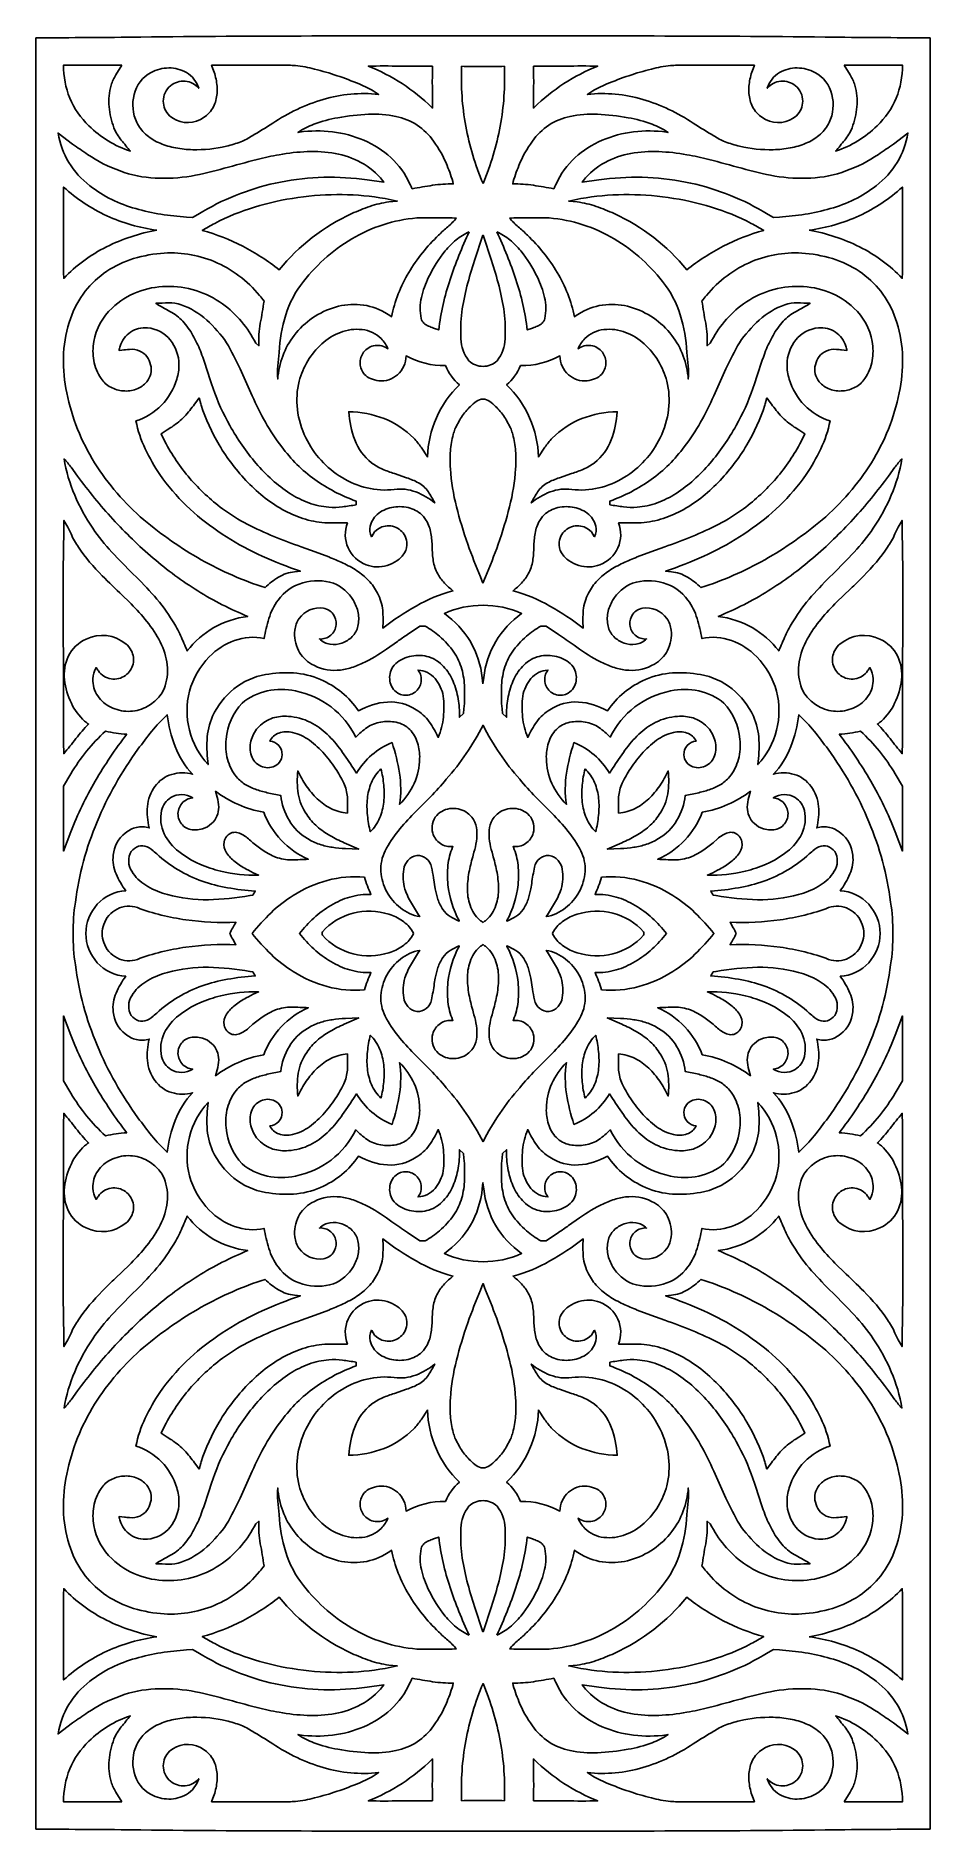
# Model space of a CAD drawing. Extents: x 11.9 to 27.5, y 4 to 35.4.
import ezdxf

# ---------------------------------------------------------------- set-up
doc = ezdxf.new("R2010")
doc.units = 0
doc.header["$LTSCALE"] = 100
doc.layers.add('LAYER_1', color=1, linetype='CONTINUOUS')

msp = doc.modelspace()

# ---------------------------------------------------------------- linework, layer by layer
at = {"layer": 'LAYER_1', "color": 7}
for points in [[(19.685039, 35.358809), (16.696171, 35.357384, 0.002512), (13.707322, 35.338104, -0.001607), (11.878332, 35.324782), (11.877191, 19.685039), (11.878332, 4.045297, -0.001607), (13.707322, 4.031975, 0.002512), (16.696171, 4.012695), (19.685039, 4.01127), (22.673907, 4.012695, 0.002512), (25.662757, 4.031975, -0.001607), (27.491747, 4.045297), (27.492887, 19.685039), (27.491747, 35.324782, -0.001607), (25.662757, 35.338104, 0.002512), (22.673907, 35.357384), (19.685039, 35.358809)], [(13.378198, 34.847552), (13.273926, 34.678239, 0.064128), (13.191694, 34.498054, 0.092953), (13.155549, 34.122206, 0.068696), (13.239887, 33.752822, 0.080327), (13.36708, 33.538157, 0.00235), (13.528655, 33.346119, -0.117802), (12.803014, 33.788086, -0.211769), (12.361439, 34.849511), (12.869818, 34.847503), (13.378198, 34.847552)], [(17.803382, 34.377811), (17.862514, 34.33741, 0.100955), (16.895369, 34.249153, 0.075066), (16.01315, 33.833536, -0.005732), (15.656241, 33.614856, -0.052758), (15.456907, 33.511937, -0.036709), (15.204102, 33.432783, -0.06442), (14.615788, 33.371798, -0.040066), (14.319135, 33.40298, -0.053251), (14.046722, 33.483954, -0.073608), (13.817976, 33.621226, -0.094524), (13.652326, 33.821303), (13.639758, 33.845666, -0.176714), (13.593288, 34.334478, -0.21071), (13.889088, 34.721385, -0.121447), (14.198689, 34.799203, -0.133093), (14.506817, 34.719907, -0.099989), (14.637442, 34.601707, -0.073929), (14.722377, 34.443412, 0.199588), (14.483849, 34.568039, 0.199588), (14.227058, 34.487502, 0.222774), (14.101037, 34.217578, 0.188818), (14.208842, 33.96373, 0.302244), (14.748764, 33.898599, 0.128461), (14.946128, 34.068005, 0.110283), (15.033312, 34.293093, 0.075913), (15.033283, 34.542499, 0.056661), (14.969012, 34.784856), (14.94428, 34.847552), (16.292122, 34.845201, -0.02409), (16.410688, 34.840703, -0.037333), (16.74251, 34.779963, -0.037621), (17.523103, 34.519256, -0.039888), (17.803382, 34.377811)], [(18.802085, 34.830312, 0.008051), (18.804436, 34.100362), (18.792371, 34.111104, 0.097373), (17.681104, 34.831488, -0.006617), (18.241742, 34.831928), (18.521969, 34.82978), (18.802085, 34.830312)], [(19.685039, 32.781852, -0.053426), (19.383724, 33.783815, -0.053308), (19.309877, 34.828353, 0.010514), (19.685039, 34.825676, 0.010514), (20.060202, 34.828353, -0.053308), (19.986355, 33.783815, -0.053426), (19.685039, 32.781852)], [(20.567993, 34.830312), (20.84811, 34.82978), (21.128337, 34.831928, -0.006617), (21.688974, 34.831488, 0.097373), (20.577708, 34.111104), (20.565642, 34.100362, 0.008051), (20.567993, 34.830312)], [(21.566696, 34.377811, -0.039888), (21.846976, 34.519256, -0.037621), (22.627569, 34.779963, -0.037333), (22.95939, 34.840703, -0.02409), (23.077957, 34.845201), (24.425799, 34.847552), (24.401067, 34.784856, 0.056661), (24.336795, 34.542499, 0.075913), (24.336767, 34.293093, 0.110283), (24.42395, 34.068005, 0.128461), (24.621315, 33.898599, 0.302244), (25.161236, 33.96373, 0.188818), (25.269042, 34.217578, 0.222774), (25.143021, 34.487502, 0.199588), (24.88623, 34.568039, 0.199588), (24.647701, 34.443412, -0.073929), (24.732637, 34.601707, -0.099989), (24.863261, 34.719907, -0.133093), (25.17139, 34.799203, -0.121447), (25.48099, 34.721385, -0.21071), (25.77679, 34.334478, -0.176714), (25.730321, 33.845666), (25.717753, 33.821303, -0.094524), (25.552103, 33.621226, -0.073608), (25.323357, 33.483954, -0.053251), (25.050944, 33.40298, -0.040066), (24.754291, 33.371798, -0.06442), (24.165977, 33.432783, -0.036709), (23.913172, 33.511937, -0.052758), (23.713838, 33.614856, -0.005732), (23.356929, 33.833536, 0.075066), (22.474709, 34.249153, 0.100955), (21.507564, 34.33741), (21.566696, 34.377811)], [(25.991881, 34.847552), (26.50026, 34.847503), (27.00864, 34.849511, -0.211769), (26.567065, 33.788086, -0.117802), (25.841424, 33.346119, 0.00235), (26.002999, 33.538157, 0.080327), (26.130191, 33.752822, 0.068696), (26.21453, 34.122206, 0.092953), (26.178385, 34.498054, 0.064128), (26.096153, 34.678239), (25.991881, 34.847552)], [(19.056994, 33.096812, -0.038285), (19.166865, 32.77407, 0.04149), (18.806004, 32.75012, 0.007902), (18.448669, 32.690613, -0.016822), (18.409388, 32.771337, 0.10058), (18.076869, 33.232772, 0.085441), (17.606471, 33.53551, 0.070873), (17.055172, 33.683046, 0.065185), (16.479951, 33.678877), (16.452374, 33.674851, -0.052087), (16.732747, 33.816975, -0.043912), (17.152807, 33.930087, -0.038125), (17.68672, 33.989577, -0.061494), (18.164484, 33.953302, -0.093183), (18.534671, 33.801547, -0.090136), (18.823451, 33.520616, -0.056591), (19.056994, 33.096812)], [(20.313084, 33.096812, -0.056591), (20.546628, 33.520616, -0.090136), (20.835408, 33.801547, -0.093183), (21.205595, 33.953302, -0.061494), (21.683358, 33.989577, -0.038125), (22.217271, 33.930087, -0.043912), (22.637331, 33.816975, -0.052087), (22.917705, 33.674851), (22.890127, 33.678877, 0.065185), (22.314907, 33.683046, 0.070873), (21.763608, 33.53551, 0.085441), (21.29321, 33.232772, 0.10058), (20.960691, 32.771337, -0.016822), (20.92141, 32.690613, 0.007902), (20.564075, 32.75012, 0.04149), (20.203214, 32.77407, -0.038285), (20.313084, 33.096812)], [(13.346069, 33.001322, 0.076787), (13.961512, 32.87555, 0.053643), (14.590472, 32.911989, 0.019763), (15.167288, 33.046922, -0.003318), (15.739965, 33.200893, -0.017631), (16.125728, 33.284359, -0.034742), (16.617089, 33.338378, -0.054392), (17.104204, 33.305995, -0.079969), (17.553819, 33.149903, -0.098155), (17.932681, 32.832793), (17.954591, 32.805415), (17.662665, 32.844612, 0.084489), (16.148968, 32.806512, 0.08383), (14.793522, 32.294046), (14.706057, 32.241202), (14.612249, 32.185331), (14.508327, 32.193444, -0.020305), (14.061092, 32.245274, -0.030928), (13.619846, 32.342703, -0.043084), (13.200725, 32.502823, -0.055224), (12.819862, 32.742725, -0.191196), (12.263877, 33.661138), (12.518979, 33.47104, 0.013502), (12.780142, 33.288767, 0.062047), (13.346069, 33.001322)], [(26.02401, 33.001322, 0.062047), (26.589937, 33.288767, 0.013502), (26.8511, 33.47104), (27.106201, 33.661138, -0.191196), (26.550217, 32.742725, -0.055224), (26.169354, 32.502823, -0.043084), (25.750233, 32.342703, -0.030928), (25.308987, 32.245274, -0.020305), (24.861751, 32.193444), (24.75783, 32.185331), (24.664022, 32.241202), (24.576557, 32.294046, 0.08383), (23.22111, 32.806512, 0.084489), (21.707414, 32.844612), (21.415488, 32.805415), (21.437398, 32.832793, -0.098155), (21.81626, 33.149903, -0.079969), (22.265875, 33.305995, -0.054392), (22.75299, 33.338378, -0.034742), (23.244351, 33.284359, -0.017631), (23.630114, 33.200893, -0.003318), (24.202791, 33.046922, 0.019763), (24.779607, 32.911989, 0.053643), (25.408567, 32.87555, 0.076787), (26.02401, 33.001322)], [(13.989428, 31.96654, 0.072673), (13.10814, 31.674736, 0.086361), (12.362615, 31.124923, -0.005532), (12.361439, 32.718432, 0.074454), (13.116013, 32.216649, 0.074454), (13.987201, 31.967251), (13.989428, 31.96654)], [(25.38065, 31.96654), (25.382878, 31.967251, 0.074454), (26.254066, 32.216649, 0.074454), (27.00864, 32.718432, -0.005532), (27.007464, 31.124923, 0.086361), (26.261939, 31.674736, 0.072673), (25.38065, 31.96654)], [(18.027425, 32.507331), (18.186127, 32.475484), (18.040127, 32.458494, 0.052), (17.709147, 32.381325, 0.023748), (17.392729, 32.254916, 0.11642), (16.127952, 31.275771, 0.044616), (15.489245, 31.685413, 0.054625), (14.783244, 31.961055, -0.017749), (15.000327, 32.085562, -0.046568), (15.693977, 32.369097, -0.039552), (16.452013, 32.536823, -0.037936), (17.227647, 32.586905, -0.041609), (17.974089, 32.517509), (18.027425, 32.507331)], [(21.342654, 32.507331), (21.39599, 32.517509, -0.041609), (22.142432, 32.586905, -0.037936), (22.918065, 32.536823, -0.039552), (23.676101, 32.369097, -0.046568), (24.369752, 32.085562, -0.017749), (24.586834, 31.961055, 0.054625), (23.880834, 31.685413, 0.044616), (23.242127, 31.275771, 0.11642), (21.97735, 32.254916, 0.023748), (21.660931, 32.381325, 0.052), (21.329952, 32.458494), (21.183952, 32.475484), (21.342654, 32.507331)], [(19.223286, 32.176161, -0.039106), (19.06896, 32.025214, 0.025119), (18.910226, 31.878382, 0.066739), (18.388819, 31.228166, 0.08788), (18.088983, 30.453353, 0.027616), (17.969331, 30.530604, 0.106649), (17.542568, 30.665258, 0.093003), (17.108698, 30.623473, 0.15958), (16.386431, 30.129473, 0.145803), (16.100525, 29.366459, -0.041538), (16.10219, 29.599981), (16.125601, 29.832327, -0.06405), (16.239766, 30.485873, -0.095479), (16.549936, 31.068893, -0.102297), (17.457721, 31.850465, -0.114649), (18.605003, 32.184781), (18.914291, 32.18385, -0.017004), (19.223286, 32.176161)], [(20.146793, 32.176161, -0.017004), (20.455787, 32.18385), (20.765076, 32.184781, -0.114649), (21.912358, 31.850465, -0.102297), (22.820143, 31.068893, -0.095479), (23.130313, 30.485873, -0.06405), (23.244478, 29.832327), (23.267889, 29.599981, -0.041538), (23.269554, 29.366459, 0.145803), (22.983648, 30.129473, 0.15958), (22.26138, 30.623473, 0.093003), (21.82751, 30.665258, 0.106649), (21.400748, 30.530604, 0.027616), (21.281096, 30.453353, 0.08788), (20.98126, 31.228166, 0.066739), (20.459852, 31.878382, 0.025119), (20.301119, 32.025214, -0.039106), (20.146793, 32.176161)], [(19.445837, 31.93833, 0.031337), (19.109513, 31.102981, 0.049637), (18.912185, 30.225317), (18.822815, 30.256735, -0.028861), (18.731461, 30.29124, -0.084236), (18.653771, 30.342347, -0.13442), (18.605395, 30.423575, -0.105527), (18.61088, 30.79335, -0.058419), (18.735085, 31.144905, -0.056132), (19.024489, 31.60421, -0.049533), (19.215603, 31.795293, -0.06474), (19.445837, 31.93833)], [(19.685039, 29.587844, -0.201533), (19.439959, 29.686964, -0.166962), (19.300473, 30.069375, -0.047714), (19.316048, 30.534079, -0.031807), (19.405088, 30.989453, -0.015705), (19.537619, 31.43704), (19.683668, 31.878382), (19.685039, 31.874678), (19.686411, 31.878382), (19.83246, 31.43704, -0.015705), (19.964991, 30.989453, -0.031807), (20.054031, 30.534079, -0.047714), (20.069605, 30.069375, -0.166962), (19.930119, 29.686964, -0.201533), (19.685039, 29.587844)], [(19.924242, 31.93833, -0.06474), (20.154476, 31.795293, -0.049533), (20.34559, 31.60421, -0.056132), (20.634994, 31.144905, -0.058419), (20.759199, 30.79335, -0.105527), (20.764684, 30.423575, -0.13442), (20.716307, 30.342347, -0.084236), (20.638618, 30.29124, -0.028861), (20.547264, 30.256735), (20.457893, 30.225317, 0.049637), (20.260566, 31.102981, 0.031337), (19.924242, 31.93833)], [(15.861518, 30.728798, -0.012727), (15.79584, 30.340608, 0.066506), (15.772184, 29.948304), (15.716938, 29.995322, 0.052332), (15.466912, 30.371219, 0.063466), (15.137837, 30.679822, 0.162696), (14.154284, 30.983625, 0.087167), (13.645427, 30.885506, 0.102581), (13.207758, 30.605377, 0.163613), (12.889213, 30.022553, 0.089485), (12.888185, 29.688862, 0.106127), (13.014986, 29.378606, 0.125136), (13.183135, 29.224678, 0.104981), (13.403078, 29.159826, 0.108553), (13.628898, 29.189672, 0.13293), (13.814679, 29.319834, 0.236116), (13.879867, 29.617025, 0.233928), (13.693217, 29.856619, 0.126567), (13.513717, 29.884781, 0.011107), (13.375701, 29.870049), (13.330396, 29.865631, -0.043549), (13.346058, 29.938992, -0.175647), (13.530181, 30.186732, -0.172268), (13.825264, 30.260399, -0.202385), (14.223516, 30.050424, -0.167632), (14.375196, 29.621872, -0.085355), (14.336576, 29.362541, -0.248775), (13.623474, 28.63455, 0.064167), (13.786811, 28.146692, 0.034226), (14.042715, 27.698505, 0.049283), (14.504131, 27.157166, 0.041938), (15.054981, 26.70957, 0.034992), (15.670346, 26.349971, 0.029411), (16.325305, 26.072624), (16.497287, 26.011171), (16.395363, 26.001686, 0.109054), (16.114826, 25.907804, 0.060969), (15.87915, 25.724544, -0.051542), (14.76287, 26.212696, -0.04706), (13.76296, 26.909783, -0.078487), (12.903417, 27.904551, -0.089487), (12.417077, 29.123534, -0.058523), (12.358459, 29.742182, -0.070439), (12.45767, 30.354685, -0.078389), (12.699944, 30.847098, -0.081343), (13.060242, 31.210957, -0.073664), (13.518839, 31.448275, -0.061511), (14.056008, 31.561069, -0.122651), (14.99112, 31.418315, -0.119762), (15.783901, 30.826782, -0.014974), (15.861518, 30.728798)], [(23.508561, 30.728798, -0.014974), (23.586178, 30.826782, -0.119762), (24.378959, 31.418315, -0.122651), (25.314071, 31.561069, -0.061511), (25.85124, 31.448275, -0.073664), (26.309836, 31.210957, -0.081343), (26.670135, 30.847098, -0.078389), (26.912409, 30.354685, -0.070439), (27.01162, 29.742182, -0.058523), (26.953002, 29.123534, -0.089487), (26.466662, 27.904551, -0.078487), (25.607119, 26.909783, -0.04706), (24.607209, 26.212696, -0.051542), (23.490929, 25.724544, 0.060969), (23.255253, 25.907804, 0.109054), (22.974715, 26.001686), (22.872792, 26.011171), (23.044774, 26.072624, 0.029411), (23.699733, 26.349971, 0.034992), (24.315097, 26.70957, 0.041938), (24.865948, 27.157166, 0.049283), (25.327364, 27.698505, 0.034226), (25.583267, 28.146692, 0.064167), (25.746605, 28.63455, -0.248775), (25.033503, 29.362541, -0.085355), (24.994883, 29.621872, -0.167632), (25.146563, 30.050424, -0.202385), (25.544815, 30.260399, -0.172268), (25.839897, 30.186732, -0.175647), (26.024021, 29.938992, -0.043549), (26.039682, 29.865631), (25.948555, 29.875628, 0.017029), (25.856362, 29.884781, 0.126567), (25.676862, 29.856619, 0.233928), (25.490212, 29.617025, 0.236116), (25.5554, 29.319834, 0.13293), (25.741181, 29.189672, 0.108553), (25.967001, 29.159826, 0.104981), (26.186943, 29.224678, 0.125136), (26.355093, 29.378606, 0.106127), (26.481894, 29.688862, 0.089485), (26.480865, 30.022553, 0.163613), (26.16232, 30.605377, 0.102581), (25.724651, 30.885506, 0.087167), (25.215794, 30.983625, 0.162696), (24.232242, 30.679822, 0.063466), (23.903167, 30.371219, 0.052332), (23.65314, 29.995322), (23.597895, 29.948304, 0.066506), (23.574239, 30.340608, -0.012727), (23.508561, 30.728798)], [(14.411804, 30.664149, -0.101771), (14.860383, 30.396736, -0.057324), (15.206404, 30.001199, -0.024666), (15.442374, 29.543994), (15.654542, 29.073529, 0.021051), (15.8839, 28.612982, 0.043785), (16.171443, 28.185531, 0.082382), (16.747019, 27.612943, 0.069918), (17.468349, 27.236948), (17.468741, 27.171123, -0.015766), (17.2322, 27.13522, -0.045953), (16.99389, 27.128556, -0.068795), (16.642522, 27.205643, -0.054391), (16.310668, 27.371166, -0.041486), (16.002663, 27.606926, -0.032195), (15.72284, 27.894722, -0.048848), (15.265084, 28.553621, -0.046407), (14.972079, 29.20226), (14.945847, 29.283003), (14.8518, 29.570883, 0.016076), (14.74945, 29.85755, 0.035391), (14.619331, 30.130038, 0.054399), (14.441974, 30.375382, 0.087882), (14.217856, 30.546556, -0.024728), (13.97258, 30.689225, -0.007899), (14.194396, 30.698286, -0.091252), (14.411804, 30.664149)], [(24.958274, 30.664149, -0.091252), (25.175682, 30.698286, -0.007899), (25.397498, 30.689225, -0.024728), (25.152223, 30.546556, 0.087882), (24.928105, 30.375382, 0.054399), (24.750747, 30.130038, 0.035391), (24.620628, 29.85755, 0.014816), (24.471434, 29.426284), (24.424231, 29.283003), (24.398, 29.20226, -0.046407), (24.104995, 28.553621, -0.048848), (23.647239, 27.894722, -0.032195), (23.367416, 27.606926, -0.041486), (23.05941, 27.371166, -0.054391), (22.727556, 27.205643, -0.068795), (22.376189, 27.128556, -0.045953), (22.137879, 27.13522, -0.015766), (21.901338, 27.171123), (21.90173, 27.236948, 0.069918), (22.62306, 27.612943, 0.082382), (23.198636, 28.185531, 0.043785), (23.486178, 28.612982, 0.021051), (23.715537, 29.073529), (23.927704, 29.543994, -0.024666), (24.163675, 30.001199, -0.057324), (24.509696, 30.396736, -0.101771), (24.958274, 30.664149)], [(18.192785, 29.4433, 0.204199), (18.342487, 29.770812, 0.128159), (19.028554, 29.600764, 0.109364), (19.272655, 29.264588, 0.096461), (18.871045, 28.689943, 0.100519), (18.717454, 28.006863), (18.604023, 28.17549, 0.044454), (18.476488, 28.333245, 0.1098), (17.956452, 28.677111, 0.090789), (17.341793, 28.79441, 0.075696), (17.446505, 28.30474, 0.135358), (17.73635, 27.903816, 0.054229), (17.930157, 27.793753, 0.024134), (18.138988, 27.715353), (18.351419, 27.6443, -0.036037), (18.556026, 27.556277, -0.112829), (18.72529, 27.401902, -0.037187), (18.842834, 27.20286, 0.081366), (18.51273, 27.39578, 0.127188), (18.135609, 27.439124, -0.089178), (17.660242, 27.466084, -0.078332), (17.223675, 27.646289, -0.144197), (16.590408, 28.342145, -0.082776), (16.44442, 28.837969, -0.090974), (16.474214, 29.330512, -0.144704), (16.868947, 29.979507, -0.092744), (17.194536, 30.182297, -0.121405), (17.573552, 30.23078, -0.173573), (17.908458, 30.072031, -0.096126), (18.025993, 29.894892, 0.199588), (17.800495, 29.952613, 0.199588), (17.600228, 29.833979, 0.175703), (17.539805, 29.636518, 0.17233), (17.617216, 29.448344, 0.099879), (17.720169, 29.376192, 0.083252), (17.866271, 29.337159, 0.213873), (18.192785, 29.4433)], [(21.177294, 29.4433, 0.213873), (21.503808, 29.337159, 0.083252), (21.64991, 29.376192, 0.099879), (21.752863, 29.448344, 0.17233), (21.830274, 29.636518, 0.175703), (21.769851, 29.833979, 0.199588), (21.569584, 29.952613, 0.199588), (21.344085, 29.894892, -0.096126), (21.46162, 30.072031, -0.173573), (21.796527, 30.23078, -0.121405), (22.175543, 30.182297, -0.092744), (22.501131, 29.979507, -0.144704), (22.895864, 29.330512, -0.090974), (22.925659, 28.837969, -0.082776), (22.779671, 28.342145, -0.144197), (22.146404, 27.646289, -0.078332), (21.709836, 27.466084, -0.089178), (21.23447, 27.439124, 0.127188), (20.857348, 27.39578, 0.081366), (20.527245, 27.20286, -0.037187), (20.644789, 27.401902, -0.112829), (20.814053, 27.556277, -0.036037), (21.01866, 27.6443), (21.23109, 27.715353, 0.024134), (21.439921, 27.793753, 0.054229), (21.633729, 27.903816, 0.135358), (21.923573, 28.30474, 0.075696), (22.028286, 28.79441, 0.090789), (21.413627, 28.677111, 0.1098), (20.893591, 28.333245, 0.044454), (20.766055, 28.17549), (20.652625, 28.006863, 0.100519), (20.499034, 28.689943, 0.096461), (20.097424, 29.264588, 0.109364), (20.341525, 29.600764, 0.128159), (21.027592, 29.770812, 0.204199), (21.177294, 29.4433)], [(14.726109, 29.041413), (14.758144, 28.933125), (14.765203, 28.909626, 0.059722), (15.078693, 28.215561, 0.058329), (15.57974, 27.560469, 0.077107), (16.224765, 27.066389, 0.051663), (16.587651, 26.917867, 0.06137), (16.97019, 26.855363, 0.008954), (17.231328, 26.855446), (17.318284, 26.85532, 0.199588), (17.329564, 26.421946, 0.199588), (17.643979, 26.123477, 0.080111), (17.823627, 26.085456, 0.15513), (18.182776, 26.194721, 0.110681), (18.314318, 26.332339, 0.160854), (18.353994, 26.515667, 0.114462), (18.306761, 26.652693, 0.199588), (18.106124, 26.795828, 0.199588), (17.863041, 26.75517, 0.151338), (17.742106, 26.61878), (17.738309, 26.613571, -0.187154), (17.716026, 26.799712, -0.175257), (17.866457, 27.02575, -0.12415), (18.125318, 27.130937, -0.109437), (18.411364, 27.112596, -0.144823), (18.643352, 26.96805, -0.050474), (18.691986, 26.897636, -0.098177), (18.775809, 26.672153, -0.033996), (18.797188, 26.432014, 0.02966), (18.816509, 26.191654, 0.094828), (18.894162, 25.96551, 0.070267), (19.013224, 25.804964, 0.018048), (19.159028, 25.667339, 0.062498), (18.515767, 25.403795, 0.03702), (17.935392, 25.017711, 0.038139), (17.933237, 25.329742, 0.109301), (17.841748, 25.625023, 0.079267), (17.687686, 25.849006, 0.057863), (17.48025, 26.020756, 0.035301), (17.241005, 26.153422, 0.016205), (16.991511, 26.260154), (16.75245, 26.349401), (16.511673, 26.436801, -0.009755), (16.032349, 26.618958, -0.024285), (15.568306, 26.832412, -0.038709), (15.13431, 27.102947, -0.053516), (14.565133, 27.633124, -0.061088), (14.130961, 28.277708), (14.064627, 28.409041), (14.17152, 28.479306), (14.234486, 28.518323, 0.054678), (14.287599, 28.558146, 0.067118), (14.496992, 28.738955, 0.031113), (14.667413, 28.957683), (14.726109, 29.041413)], [(19.683614, 25.801382), (19.640884, 25.910943, -0.013706), (19.419727, 26.482536, -0.024834), (19.221935, 27.136893, -0.044057), (19.114863, 27.8004, -0.035109), (19.116396, 28.11258, -0.048517), (19.165868, 28.399444, -0.018493), (19.194684, 28.489187, -0.034719), (19.31115, 28.703999, -0.067612), (19.46817, 28.890013, -0.04734), (19.5671, 28.975099, -0.143627), (19.685039, 29.018411, -0.143627), (19.802979, 28.975099, -0.04734), (19.901909, 28.890013, -0.067612), (20.058928, 28.703999, -0.034719), (20.175395, 28.489187, -0.018493), (20.20421, 28.399444, -0.048517), (20.253683, 28.11258, -0.035109), (20.255216, 27.8004, -0.044057), (20.148144, 27.136893, -0.024834), (19.950352, 26.482536, -0.013706), (19.729195, 25.910943), (19.683614, 25.801382)], [(24.643969, 29.041413), (24.702666, 28.957683, 0.031113), (24.873087, 28.738955, 0.067118), (25.08248, 28.558146, 0.054678), (25.135593, 28.518323), (25.198558, 28.479306), (25.305451, 28.409041), (25.239118, 28.277708, -0.061088), (24.804945, 27.633124, -0.053516), (24.235769, 27.102947, -0.038709), (23.801773, 26.832412, -0.024285), (23.33773, 26.618958, -0.009755), (22.858406, 26.436801), (22.617628, 26.349401), (22.378568, 26.260154, 0.016205), (22.129074, 26.153422, 0.035301), (21.889828, 26.020756, 0.057863), (21.682393, 25.849006, 0.079267), (21.528331, 25.625023, 0.109301), (21.436842, 25.329742, 0.038139), (21.434687, 25.017711, 0.03702), (20.854312, 25.403795, 0.062498), (20.21105, 25.667339, 0.018048), (20.356854, 25.804964, 0.070267), (20.475917, 25.96551, 0.094828), (20.55357, 26.191654, 0.02966), (20.572891, 26.432014, -0.033996), (20.594269, 26.672153, -0.098177), (20.678093, 26.897636, -0.050474), (20.726727, 26.96805, -0.144823), (20.958715, 27.112596, -0.109437), (21.244761, 27.130937, -0.12415), (21.503622, 27.02575, -0.175257), (21.654053, 26.799712, -0.187154), (21.63177, 26.613571), (21.627973, 26.61878, 0.151338), (21.507038, 26.75517, 0.199588), (21.263954, 26.795828, 0.199588), (21.063318, 26.652693, 0.114462), (21.016085, 26.515667, 0.160854), (21.055761, 26.332339, 0.110681), (21.187303, 26.194721, 0.15513), (21.546452, 26.085456, 0.080111), (21.726099, 26.123477, 0.199588), (22.040514, 26.421946, 0.199588), (22.051795, 26.85532), (22.225827, 26.854379, 0.012387), (22.399889, 26.855363, 0.06137), (22.782428, 26.917867, 0.051663), (23.145314, 27.066389, 0.077107), (23.790339, 27.560469, 0.058329), (24.291386, 28.215561, 0.059722), (24.604876, 28.909626), (24.611934, 28.933125), (24.643969, 29.041413)], [(12.602797, 27.673821, 0.026138), (13.221227, 26.920288, 0.031184), (13.922526, 26.241249, 0.037168), (14.707134, 25.665796, 0.043423), (15.575493, 25.223021, 0.095446), (14.987135, 25.026086, 0.102695), (14.519553, 24.619627, 0.011801), (14.40387, 24.887089, 0.032226), (14.265266, 25.143091, 0.044244), (13.946794, 25.572759, 0.016819), (13.577925, 25.960661, -0.010515), (13.20362, 26.344523, -0.037952), (12.868839, 26.762069, -0.04793), (12.554261, 27.340191, -0.059168), (12.369275, 27.971208, -0.031034), (12.491913, 27.827069), (12.602797, 27.673821)], [(26.767282, 27.673821), (26.878165, 27.827069, -0.031034), (27.000803, 27.971208, -0.059168), (26.815818, 27.340191, -0.04793), (26.50124, 26.762069, -0.037952), (26.166459, 26.344523, -0.010515), (25.792154, 25.960661, 0.016819), (25.423285, 25.572759, 0.044244), (25.104813, 25.143091, 0.032226), (24.966209, 24.887089, 0.011801), (24.850525, 24.619627, 0.102695), (24.382944, 25.026086, 0.095446), (23.794585, 25.223021, 0.043423), (24.662944, 25.665796, 0.037168), (25.447553, 26.241249, 0.031184), (26.148852, 26.920288, 0.026138), (26.767282, 27.673821)], [(12.728597, 23.395251, 0.027974), (12.798312, 23.342312, 0.03046), (12.576007, 23.087926, -0.01107), (12.363398, 22.824725, -0.004421), (12.357058, 23.345827), (12.351808, 26.019238), (12.363426, 26.730173), (12.366533, 26.897245, -0.024897), (12.432303, 26.781727), (12.490689, 26.662205, 0.041295), (12.619253, 26.42981, 0.047666), (13.036623, 25.930718, 0.005472), (13.387288, 25.58945), (13.504081, 25.475791, -0.025754), (13.781063, 25.175733, -0.048367), (14.023243, 24.821875, -0.083096), (14.163358, 24.428031, -0.119477), (14.134144, 24.008017, -0.113827), (14.001323, 23.787749, -0.085701), (13.791649, 23.63422, -0.12514), (13.4879, 23.564411, -0.110695), (13.185494, 23.636934, -0.130837), (12.956809, 23.832319, -0.162005), (12.874223, 24.131094, -0.115151), (12.928787, 24.329684, 0.020851), (12.969264, 24.269116, 0.199588), (13.189535, 24.13276, 0.199588), (13.44171, 24.192095, 0.182678), (13.573786, 24.390601, 0.180142), (13.543569, 24.62448, 0.101022), (13.444966, 24.743744, 0.29323), (12.755426, 24.826923, 0.177964), (12.440567, 24.523451, 0.134817), (12.377148, 24.115604, 0.091135), (12.496161, 23.705499, 0.099306), (12.728597, 23.395251)], [(26.641481, 23.395251, 0.099306), (26.873918, 23.705499, 0.091135), (26.99293, 24.115604, 0.134817), (26.929512, 24.523451, 0.177964), (26.614653, 24.826923, 0.29323), (25.925112, 24.743744, 0.101022), (25.82651, 24.62448, 0.180142), (25.796293, 24.390601, 0.182678), (25.928369, 24.192095, 0.199588), (26.180543, 24.13276, 0.199588), (26.400815, 24.269116, 0.020851), (26.441292, 24.329684, -0.115151), (26.495856, 24.131094, -0.162005), (26.41327, 23.832319, -0.130837), (26.184585, 23.636934, -0.110695), (25.882179, 23.564411, -0.12514), (25.578429, 23.63422, -0.085701), (25.368756, 23.787749, -0.113827), (25.235935, 24.008017, -0.119477), (25.206721, 24.428031, -0.083096), (25.346836, 24.821875, -0.048367), (25.589016, 25.175733, -0.025754), (25.865997, 25.475791), (26.100539, 25.702383, 0.007294), (26.333455, 25.930718, 0.047666), (26.750826, 26.42981, 0.041295), (26.87939, 26.662205), (26.937776, 26.781727, -0.024897), (27.003546, 26.897245), (27.006653, 26.730173), (27.018271, 26.019238), (27.013021, 23.345827, -0.004421), (27.00668, 22.824725, -0.01107), (26.794072, 23.087926, 0.03046), (26.571766, 23.342312, 0.027974), (26.641481, 23.395251)], [(17.072616, 25.802515, -0.158443), (17.420695, 25.500671, -0.088482), (17.504757, 25.28464, -0.106296), (17.500478, 25.05219, -0.142084), (17.39965, 24.868814, -0.115174), (17.221181, 24.756538, -0.122694), (17.014415, 24.736036, -0.157254), (16.828697, 24.827977, 0.199588), (17.026083, 24.89209, 0.199588), (17.120323, 25.076997, 0.185038), (17.066207, 25.262824, 0.185038), (16.901531, 25.36452, 0.281108), (16.473748, 25.184459, 0.129681), (16.399472, 24.982613, 0.147742), (16.462242, 24.626635, 0.139759), (16.689542, 24.39092, 0.153082), (17.137923, 24.280711, 0.056222), (17.361718, 24.320154, 0.039283), (17.581525, 24.404072, 0.039695), (17.998012, 24.649655), (18.189107, 24.783484, -0.00634), (18.365048, 24.906113), (18.581494, 25.051015), (18.675138, 25.054541, -0.044555), (18.92515, 24.874198, -0.066224), (19.176922, 24.595783, -0.078287), (19.313855, 24.303386, -0.060436), (19.363227, 23.980514, -0.030446), (19.352317, 23.610673), (19.346708, 23.528424), (19.272263, 23.461815), (19.273406, 23.549178, 0.051415), (19.23572, 23.859068, 0.063884), (19.127298, 24.160541, 0.096383), (18.940176, 24.402136, 0.13422), (18.666388, 24.53239, 0.116106), (18.361964, 24.511533, 0.070927), (18.22043, 24.44598, 0.097275), (18.112473, 24.341984, 0.188359), (18.059468, 24.094045, 0.226376), (18.196516, 23.883537, 0.198122), (18.401925, 23.85453, 0.199588), (18.569181, 23.979654, 0.199588), (18.598974, 24.186396, 0.105688), (18.551716, 24.284234, -0.212418), (18.846899, 24.136961, -0.131593), (18.990156, 23.831296, -0.054218), (18.994026, 23.464803, -0.076389), (18.903565, 23.110358, 0.048326), (18.746546, 23.382424, 0.107413), (18.516061, 23.591898, 0.167062), (18.015126, 23.725947, 0.120875), (17.513016, 23.571132, 0.143998), (16.847715, 24.120064, 0.090209), (16.374844, 24.23418, 0.057617), (15.886986, 24.206655, 0.127334), (15.336535, 23.956236, 0.11814), (14.963871, 23.478663, 0.094593), (14.865819, 23.063438, 0.044273), (14.884724, 22.634695, -0.128992), (14.558931, 23.234171, -0.123067), (14.557559, 23.917104, -0.11973), (14.905882, 24.518539, -0.110628), (15.345645, 24.800792, -0.148345), (15.862693, 24.833558, -0.030102), (15.945954, 25.184771, -0.084434), (16.105618, 25.506303, -0.171896), (16.54019, 25.808392, -0.147946), (17.072616, 25.802515)], [(22.297462, 25.802515, -0.147946), (22.829889, 25.808392, -0.171896), (23.26446, 25.506303, -0.084434), (23.424125, 25.184771, -0.030102), (23.507385, 24.833558, -0.148345), (24.024434, 24.800792, -0.110628), (24.464196, 24.518539, -0.11973), (24.812519, 23.917104, -0.123067), (24.811148, 23.234171, -0.128992), (24.485354, 22.634695, 0.044273), (24.504259, 23.063438, 0.094593), (24.406208, 23.478663, 0.11814), (24.033543, 23.956236, 0.127334), (23.483093, 24.206655, 0.057617), (22.995235, 24.23418, 0.090209), (22.522364, 24.120064, 0.143998), (21.857063, 23.571132, 0.120875), (21.354953, 23.725947, 0.167062), (20.854018, 23.591898, 0.107413), (20.623533, 23.382424, 0.048326), (20.466513, 23.110358, -0.076389), (20.376053, 23.464803, -0.054218), (20.379922, 23.831296, -0.131593), (20.523179, 24.136961, -0.212418), (20.818363, 24.284234, 0.105688), (20.771104, 24.186396, 0.199588), (20.800898, 23.979654, 0.199588), (20.968153, 23.85453, 0.198122), (21.173563, 23.883537, 0.226376), (21.31061, 24.094045, 0.188359), (21.257605, 24.341984, 0.097275), (21.149649, 24.44598, 0.070927), (21.008115, 24.511533, 0.116106), (20.703691, 24.53239, 0.13422), (20.429903, 24.402136, 0.096383), (20.24278, 24.160541, 0.063884), (20.134358, 23.859068, 0.051415), (20.096672, 23.549178), (20.097816, 23.461815), (20.023371, 23.528424), (20.017762, 23.610673, -0.030446), (20.006852, 23.980514, -0.060436), (20.056224, 24.303386, -0.078287), (20.193157, 24.595783, -0.066224), (20.444929, 24.874198, -0.044555), (20.694941, 25.054541), (20.788585, 25.051015), (21.00503, 24.906113, -0.003524), (21.274799, 24.7171), (21.372067, 24.649655, 0.039695), (21.788554, 24.404072, 0.039283), (22.008361, 24.320154, 0.056222), (22.232155, 24.280711, 0.153082), (22.680537, 24.39092, 0.139759), (22.907836, 24.626635, 0.147742), (22.970606, 24.982613, 0.129681), (22.896331, 25.184459, 0.281108), (22.468548, 25.36452, 0.185038), (22.303872, 25.262824, 0.185038), (22.249756, 25.076997, 0.199588), (22.343996, 24.89209, 0.199588), (22.541382, 24.827977, -0.157254), (22.355664, 24.736036, -0.122694), (22.148898, 24.756538, -0.115174), (21.970429, 24.868814, -0.142084), (21.869601, 25.05219, -0.106296), (21.865322, 25.28464, -0.088482), (21.949384, 25.500671, -0.158443), (22.297462, 25.802515)], [(19.684947, 24.042476), (19.672219, 24.149806, 0.104904), (19.463933, 24.782119, 0.10424), (19.010139, 25.27239, -0.108672), (19.685039, 25.415912, -0.108672), (20.35994, 25.27239, 0.103993), (19.906875, 24.783354, 0.104721), (19.698226, 24.152869), (19.684947, 24.042476)], [(16.408883, 23.919846, -0.237116), (17.461688, 23.113492, -0.044019), (17.660975, 23.280846, -0.115877), (17.899345, 23.376792, -0.092855), (18.169795, 23.373265, -0.153792), (18.404394, 23.246317, -0.125469), (18.543145, 23.012698, -0.079967), (18.578751, 22.740877, -0.10543), (18.481581, 22.306746, -0.087189), (18.229253, 21.938441, 0.075753), (18.226412, 22.485414, 0.042473), (18.096036, 23.018281, 0.165346), (17.478144, 22.486197), (17.423527, 22.566349, 0.011436), (17.206084, 22.88362, 0.043711), (16.964328, 23.165214, 0.078259), (16.668236, 23.37488, 0.093899), (16.287786, 23.476363, 0.098145), (16.01624, 23.448286, 0.121309), (15.77466, 23.300037, 0.121244), (15.640979, 23.076927, 0.136274), (15.631433, 22.820466, 0.196943), (15.775011, 22.622195, 0.224562), (16.02104, 22.596236, 0.311931), (16.177366, 22.805006, 0.196375), (16.118424, 22.967544, 0.196375), (15.962643, 23.042546, -0.210522), (16.119588, 23.184673, -0.139656), (16.36098, 23.196563, -0.101982), (16.653013, 23.058246, -0.055464), (16.917108, 22.815085, -0.0381), (17.129651, 22.533473, -0.041328), (17.267027, 22.279805, -0.084506), (17.319281, 22.037645, -0.027231), (17.317109, 21.787592, -0.092755), (17.029627, 21.868349, -0.074576), (16.789824, 22.036639, -0.054584), (16.597186, 22.264363, -0.041115), (16.451199, 22.52342, 0.067905), (16.459329, 22.126316, 0.114843), (16.606749, 21.760949, 0.069653), (16.788698, 21.552485, 0.048306), (17.012669, 21.394161, 0.025764), (17.260442, 21.268971), (17.513799, 21.159905), (17.283602, 21.168195, -0.024047), (17.053369, 21.190369, -0.043365), (16.830408, 21.242664, -0.061855), (16.62203, 21.341315, -0.131706), (16.298489, 21.661673, -0.103943), (16.151852, 22.095166), (15.943297, 22.138395, -0.027051), (15.736137, 22.194149, -0.054165), (15.543671, 22.281125, -0.07912), (15.379194, 22.418022, -0.105732), (15.22327, 22.729765, -0.088716), (15.197049, 23.076809, -0.163621), (15.478323, 23.708267, -0.123541), (15.918331, 23.920581, -0.106558), (16.408883, 23.919846)], [(22.961196, 23.919846, -0.106558), (23.451748, 23.920581, -0.123541), (23.891755, 23.708267, -0.163621), (24.173029, 23.076809, -0.088716), (24.146808, 22.729765, -0.105732), (23.990884, 22.418022, -0.07912), (23.826408, 22.281125, -0.054165), (23.633942, 22.194149, -0.027051), (23.426782, 22.138395), (23.218226, 22.095166, -0.103943), (23.07159, 21.661673, -0.131706), (22.748049, 21.341315, -0.061855), (22.539671, 21.242664, -0.043365), (22.31671, 21.190369, -0.024047), (22.086476, 21.168195), (21.856279, 21.159905), (22.109636, 21.268971, 0.025764), (22.35741, 21.394161, 0.048306), (22.581381, 21.552485, 0.069653), (22.76333, 21.760949, 0.114843), (22.91075, 22.126316, 0.067905), (22.91888, 22.52342, -0.041115), (22.772892, 22.264363, -0.054584), (22.580254, 22.036639, -0.074576), (22.340452, 21.868349, -0.092755), (22.05297, 21.787592, -0.027231), (22.050798, 22.037645, -0.084506), (22.103052, 22.279805, -0.041328), (22.240428, 22.533473, -0.0381), (22.452971, 22.815085, -0.055464), (22.717066, 23.058246, -0.101982), (23.009099, 23.196563, -0.139656), (23.250491, 23.184673, -0.210522), (23.407436, 23.042546, 0.196375), (23.251655, 22.967544, 0.196375), (23.192712, 22.805006, 0.311931), (23.349038, 22.596236, 0.224562), (23.595068, 22.622195, 0.196943), (23.738646, 22.820466, 0.136274), (23.7291, 23.076927, 0.121244), (23.595419, 23.300037, 0.121309), (23.353838, 23.448286, 0.098145), (23.082292, 23.476363, 0.093899), (22.701843, 23.37488, 0.078259), (22.405751, 23.165214, 0.043711), (22.163995, 22.88362, 0.011436), (21.946552, 22.566349), (21.891934, 22.486197, 0.165346), (21.274043, 23.018281, 0.042473), (21.143667, 22.485414, 0.075753), (21.140826, 21.938441, -0.087189), (20.888498, 22.306746, -0.10543), (20.791328, 22.740877, -0.079967), (20.826934, 23.012698, -0.125469), (20.965685, 23.246317, -0.153792), (21.200284, 23.373265, -0.092855), (21.470734, 23.376792, -0.115877), (21.709104, 23.280846, -0.044019), (21.908391, 23.113492, -0.237116), (22.961196, 23.919846)], [(13.462438, 23.165212, 0.030356), (12.914404, 22.347589, 0.041286), (12.488874, 21.461176), (12.361806, 21.124887), (12.358617, 21.381588), (12.358405, 21.668223, 0.006003), (12.357129, 21.954897), (12.357452, 21.983461), (12.358238, 22.255681), (12.487999, 22.474462, -0.074863), (13.091781, 23.21654, 0.040427), (13.462438, 23.165212)], [(12.525849, 19.685039, -0.038725), (12.565966, 20.231305, -0.066298), (12.944851, 21.634784, -0.059434), (13.659912, 22.901912, -0.011207), (13.900291, 23.215707, -0.036576), (14.168879, 23.504523, 0.063312), (14.309296, 22.948, 0.095596), (14.613981, 22.464648, 0.152946), (14.250818, 22.463766, 0.163172), (13.956124, 22.253068, 0.143716), (13.825013, 21.905087, 0.082261), (13.856995, 21.529778, 0.136337), (13.633275, 21.537761, 0.112015), (13.436627, 21.439367, 0.203039), (13.228133, 21.053332, 0.137004), (13.277338, 20.724367, 0.052649), (13.446062, 20.432402, 0.192032), (12.949286, 20.195274, 0.190819), (12.750534, 19.685039, 0.190819), (12.949286, 19.174805, 0.192032), (13.446062, 18.937676, 0.052649), (13.277338, 18.645711, 0.137004), (13.228133, 18.316747, 0.203039), (13.436627, 17.930712, 0.112015), (13.633275, 17.832317, 0.136337), (13.856995, 17.840301, 0.082261), (13.825013, 17.464991, 0.143716), (13.956124, 17.117011, 0.163172), (14.250818, 16.906313, 0.152946), (14.613981, 16.905431, 0.095596), (14.309296, 16.422079, 0.063312), (14.168879, 15.865556, -0.036576), (13.900291, 16.154372, -0.011207), (13.659912, 16.468166, -0.059434), (12.944851, 17.735294, -0.066298), (12.565966, 19.138774, -0.038725), (12.525849, 19.685039)], [(19.685039, 19.879176, -0.03174), (19.629102, 19.919444, -0.128742), (19.458145, 20.178014, -0.085911), (19.413113, 20.480179, -0.046692), (19.447391, 20.785999, -0.020458), (19.514365, 21.055537, 0.021974), (19.561429, 21.246181, 0.053359), (19.580212, 21.443729, 0.097886), (19.54176, 21.629831, 0.129014), (19.417118, 21.786136, 0.176249), (19.140272, 21.86886, 0.200533), (18.878029, 21.747551, 0.258196), (18.807765, 21.438366, 0.177957), (18.940371, 21.255946, 0.177957), (19.159778, 21.203776), (19.154582, 21.191978, 0.073119), (19.072765, 20.875739, 0.055918), (19.073448, 20.537739, 0.095575), (19.267232, 19.909621), (19.271087, 19.902573, -0.04485), (19.111913, 19.982258, -0.103815), (18.983887, 20.103965, -0.068644), (18.897517, 20.277, -0.03838), (18.850377, 20.463847), (18.820133, 20.656277, 0.022742), (18.784454, 20.846062, 0.173755), (18.692237, 20.994402, 0.211531), (18.530029, 21.044481, 0.180278), (18.372796, 20.961107, 0.128372), (18.300584, 20.806277, 0.11979), (18.321867, 20.460926, 0.055221), (18.435543, 20.212868, 0.00797), (18.579535, 19.980152, -0.122797), (18.243107, 20.131233, -0.104468), (18.004204, 20.414772, -0.109644), (17.902314, 20.768397, -0.133456), (17.976924, 21.129736, -0.052446), (18.20103, 21.474159, -0.025961), (18.476488, 21.779315), (18.768696, 22.071762, 0.026924), (19.043051, 22.378057, 0.062174), (19.685039, 23.320119, 0.062174), (20.327027, 22.378057, 0.026924), (20.601383, 22.071762), (20.893591, 21.779315, -0.025961), (21.169049, 21.474159, -0.052446), (21.393155, 21.129736, -0.133456), (21.467765, 20.768397, -0.109644), (21.365874, 20.414772, -0.104468), (21.126972, 20.131233, -0.122797), (20.790544, 19.980152, 0.00797), (20.934536, 20.212868, 0.055221), (21.048212, 20.460926, 0.11979), (21.069495, 20.806277, 0.128372), (20.997282, 20.961107, 0.180278), (20.84005, 21.044481, 0.211531), (20.677842, 20.994402, 0.173755), (20.585625, 20.846062, 0.018749), (20.53554, 20.559878), (20.519702, 20.463847, -0.03838), (20.472562, 20.277, -0.068644), (20.386191, 20.103965, -0.103815), (20.258166, 19.982258, -0.04485), (20.098991, 19.902573), (20.102846, 19.909621, 0.095575), (20.296631, 20.537739, 0.055918), (20.297314, 20.875739, 0.073119), (20.215497, 21.191978), (20.2103, 21.203776, 0.177957), (20.429708, 21.255946, 0.177957), (20.562313, 21.438366, 0.258196), (20.492049, 21.747551, 0.200533), (20.229807, 21.86886, 0.176249), (19.952961, 21.786136, 0.129014), (19.828319, 21.629831, 0.097886), (19.789867, 21.443729, 0.053359), (19.80865, 21.246181, 0.021974), (19.855714, 21.055537, -0.020458), (19.922688, 20.785999, -0.046692), (19.956966, 20.480179, -0.085911), (19.911934, 20.178014, -0.128742), (19.740977, 19.919444, -0.03174), (19.685039, 19.879176)], [(26.619545, 19.685039, 0.190819), (26.420793, 20.195274, 0.192032), (25.924016, 20.432402, 0.052649), (26.09274, 20.724367, 0.137004), (26.141946, 21.053332, 0.203039), (25.933452, 21.439367, 0.112015), (25.736804, 21.537761, 0.136337), (25.513084, 21.529778, 0.082261), (25.545066, 21.905087, 0.143716), (25.413955, 22.253068, 0.163172), (25.119261, 22.463766, 0.152946), (24.756098, 22.464648, 0.095596), (25.060783, 22.948, 0.063312), (25.201199, 23.504523, -0.036576), (25.469788, 23.215707, -0.011207), (25.710166, 22.901912, -0.059434), (26.425228, 21.634784, -0.066298), (26.804112, 20.231305, -0.038725), (26.84423, 19.685039, -0.038725), (26.804112, 19.138774, -0.066298), (26.425228, 17.735294, -0.059434), (25.710166, 16.468166, -0.011207), (25.469788, 16.154372, -0.036576), (25.201199, 15.865556, 0.063312), (25.060783, 16.422079, 0.095596), (24.756098, 16.905431, 0.152946), (25.119261, 16.906313, 0.163172), (25.413955, 17.117011, 0.143716), (25.545066, 17.464991, 0.082261), (25.513084, 17.840301, 0.136337), (25.736804, 17.832317, 0.112015), (25.933452, 17.930712, 0.203039), (26.141946, 18.316747, 0.137004), (26.09274, 18.645711, 0.052649), (25.924016, 18.937676, 0.192032), (26.420793, 19.174805, 0.190819), (26.619545, 19.685039)], [(25.907641, 23.165212, 0.040427), (26.278297, 23.21654, -0.074863), (26.88208, 22.474462), (27.011841, 22.255681), (27.012626, 21.983461), (27.01295, 21.954897, 0.003929), (27.012162, 21.524878), (27.011461, 21.381588), (27.008272, 21.124887), (26.881205, 21.461176, 0.041286), (26.455675, 22.347589, 0.030356), (25.907641, 23.165212)], [(17.903655, 22.56025, -0.035853), (17.952368, 22.274238, -0.051084), (17.951603, 21.980365, -0.073971), (17.880238, 21.701479, -0.096499), (17.717151, 21.460427, -0.034268), (17.666895, 21.747707, -0.051562), (17.665677, 22.041929, -0.076675), (17.736822, 22.320356, -0.09981), (17.903655, 22.56025)], [(21.466424, 22.56025, -0.09981), (21.633257, 22.320356, -0.076675), (21.704402, 22.041929, -0.051562), (21.703184, 21.747707, -0.034268), (21.652928, 21.460427, -0.096499), (21.489841, 21.701479, -0.073971), (21.418476, 21.980365, -0.051084), (21.41771, 22.274238, -0.035853), (21.466424, 22.56025)], [(15.85638, 21.804894, 0.204737), (16.634176, 20.98163, -0.009024), (16.345017, 20.970659, -0.099006), (16.06291, 21.020811, -0.054172), (15.855542, 21.129671, -0.027013), (15.668087, 21.270941, 0.032076), (15.504266, 21.401625, 0.076523), (15.408261, 21.445711, 0.13246), (15.306336, 21.446689, 0.280192), (15.165044, 21.285033, 0.187462), (15.205914, 21.094309, 0.088735), (15.356381, 20.934221, 0.040026), (15.54847, 20.810111, 0.016885), (15.714205, 20.727322), (15.76474, 20.703833, -0.064232), (15.103824, 20.772852, -0.044653), (14.738419, 20.897971, -0.063291), (14.37474, 21.114368, -0.113509), (14.117556, 21.424431, -0.167207), (14.071638, 21.83055, -0.213479), (14.233884, 22.057737, -0.294319), (14.617141, 22.052209, 0.199588), (14.426118, 21.955564, 0.199588), (14.35938, 21.752154, 0.199588), (14.456025, 21.561131, 0.199588), (14.659435, 21.494393), (14.665386, 21.494909, 0.082211), (14.788278, 21.514435, 0.104695), (14.946383, 21.603162, 0.11295), (15.038577, 21.733689, 0.096124), (15.069362, 21.892409, 0.075483), (15.043236, 22.065713), (15.014023, 22.170003, 0.124635), (15.85638, 21.804894)], [(23.513699, 21.804894, 0.124635), (24.356056, 22.170003), (24.326843, 22.065713, 0.075483), (24.300717, 21.892409, 0.096124), (24.331501, 21.733689, 0.11295), (24.423696, 21.603162, 0.104695), (24.5818, 21.514435, 0.082211), (24.704692, 21.494909), (24.710643, 21.494393, 0.199588), (24.914054, 21.561131, 0.199588), (25.010699, 21.752154, 0.199588), (24.943961, 21.955564, 0.199588), (24.752938, 22.052209, -0.294319), (25.136194, 22.057737, -0.213479), (25.298441, 21.83055, -0.167207), (25.252523, 21.424431, -0.113509), (24.995339, 21.114368, -0.063291), (24.63166, 20.897971, -0.044653), (24.266255, 20.772852, -0.064232), (23.605339, 20.703833), (23.655874, 20.727322, 0.016885), (23.821608, 20.810111, 0.040026), (24.013698, 20.934221, 0.088735), (24.164165, 21.094309, 0.187462), (24.205034, 21.285033, 0.280192), (24.063743, 21.446689, 0.13246), (23.961818, 21.445711, 0.076523), (23.865813, 21.401625, 0.032806), (23.778335, 21.336134), (23.701991, 21.270941, -0.027013), (23.514536, 21.129671, -0.054172), (23.307168, 21.020811, -0.099006), (23.025062, 20.970659, -0.009024), (22.735903, 20.98163, 0.204737), (23.513699, 21.804894)], [(13.923801, 21.131297), (13.94367, 21.113146, 0.09908), (14.728841, 20.61832, 0.041448), (15.164184, 20.495443, 0.027867), (15.645068, 20.429738), (15.706359, 20.424861), (15.663652, 20.35551), (15.614935, 20.347328, -0.038055), (14.888785, 20.27547, -0.068267), (14.176224, 20.363254, -0.06383), (13.832631, 20.503983, -0.10824), (13.575515, 20.732349, -0.108394), (13.502518, 20.898209, -0.151723), (13.524504, 21.079409, -0.174751), (13.631345, 21.19322, -0.179796), (13.780626, 21.210943, -0.125816), (13.923801, 21.131297)], [(25.446277, 21.131297, -0.125816), (25.589453, 21.210943, -0.179796), (25.738734, 21.19322, -0.174751), (25.845575, 21.079409, -0.151723), (25.867561, 20.898209, -0.108394), (25.794563, 20.732349, -0.10824), (25.537448, 20.503983, -0.06383), (25.193855, 20.363254, -0.068267), (24.481294, 20.27547, -0.038055), (23.755144, 20.347328), (23.706427, 20.35551), (23.663719, 20.424861), (23.725011, 20.429738, 0.027867), (24.205895, 20.495443, 0.041448), (24.641238, 20.61832, 0.09908), (25.426409, 21.113146), (25.446277, 21.131297)], [(15.651409, 19.685039, -0.025771), (15.984584, 20.04714, -0.056289), (16.371268, 20.349241, -0.076788), (16.966484, 20.612687, -0.090044), (17.613712, 20.667786, 0.038678), (17.728906, 20.367265, 0.078554), (17.362103, 20.321943, 0.064831), (17.027654, 20.176046, 0.090671), (16.480753, 19.685039, 0.090671), (17.027654, 19.194033, 0.064831), (17.362103, 19.048135, 0.078554), (17.728906, 19.002814, 0.038678), (17.613712, 18.702292, -0.090044), (16.966484, 18.757391, -0.076788), (16.371268, 19.020838, -0.056289), (15.984584, 19.322938, -0.025771), (15.651409, 19.685039)], [(22.889326, 19.685039, 0.090671), (22.342424, 20.176046, 0.064831), (22.007976, 20.321943, 0.078554), (21.641173, 20.367265, 0.038678), (21.756367, 20.667786, -0.090044), (22.403595, 20.612687, -0.076788), (22.99881, 20.349241, -0.056289), (23.385494, 20.04714, -0.025771), (23.71867, 19.685039, -0.025771), (23.385494, 19.322938, -0.056289), (22.99881, 19.020838, -0.076788), (22.403595, 18.757391, -0.090044), (21.756367, 18.702292, 0.038678), (21.641173, 19.002814, 0.078554), (22.007976, 19.048135, 0.064831), (22.342424, 19.194033, 0.090671), (22.889326, 19.685039)], [(13.035738, 19.685039, -0.085443), (13.062003, 19.843017, -0.195958), (13.295868, 20.110969, -0.211409), (13.649333, 20.136486, 0.054748), (14.497269, 19.924612, 0.042607), (15.371358, 19.880239, 0.025756), (15.261358, 19.685039, 0.028063), (15.313774, 19.586147), (15.371358, 19.489839, 0.042607), (14.497269, 19.445466, 0.054748), (13.649333, 19.233593, -0.211409), (13.295868, 19.25911, -0.195958), (13.062003, 19.527062, -0.085443), (13.035738, 19.685039)], [(16.876764, 19.685039, -0.08419), (16.880627, 19.71411, -0.153744), (17.415356, 20.037504, -0.140377), (18.042357, 20.020901, -0.081332), (18.276466, 19.908254, -0.097928), (18.456505, 19.721554, -0.137309), (18.470136, 19.685039, -0.137309), (18.456505, 19.648524, -0.097928), (18.276466, 19.461825, -0.081332), (18.042357, 19.349178, -0.140377), (17.415356, 19.332575, -0.153744), (16.880627, 19.655969, -0.08419), (16.876764, 19.685039)], [(20.899943, 19.685039, -0.137309), (20.913574, 19.721554, -0.097928), (21.093612, 19.908254, -0.081332), (21.327722, 20.020901, -0.140377), (21.954723, 20.037504, -0.153744), (22.489451, 19.71411, -0.08419), (22.493315, 19.685039, -0.08419), (22.489451, 19.655969, -0.153744), (21.954723, 19.332575, -0.140377), (21.327722, 19.349178, -0.081332), (21.093612, 19.461825, -0.097928), (20.913574, 19.648524, -0.137309), (20.899943, 19.685039)], [(24.108721, 19.685039, 0.028063), (24.056305, 19.783931), (23.998721, 19.880239, 0.042607), (24.87281, 19.924612, 0.054748), (25.720745, 20.136486, -0.211409), (26.074211, 20.110969, -0.195958), (26.308075, 19.843017, -0.085443), (26.334341, 19.685039, -0.085443), (26.308075, 19.527062, -0.195958), (26.074211, 19.25911, -0.211409), (25.720745, 19.233593, 0.054748), (24.87281, 19.445466, 0.042607), (23.998721, 19.489839, 0.025756), (24.108721, 19.685039)], [(19.685039, 16.04996, 0.062174), (19.043051, 16.992022, 0.026924), (18.768696, 17.298317), (18.476488, 17.590764, -0.025961), (18.20103, 17.89592, -0.052446), (17.976924, 18.240343, -0.133456), (17.902314, 18.601682, -0.109644), (18.004204, 18.955307, -0.104468), (18.243107, 19.238846, -0.122797), (18.579535, 19.389927, 0.00797), (18.435543, 19.157211, 0.055221), (18.321867, 18.909152, 0.11979), (18.300584, 18.563801, 0.128372), (18.372796, 18.408972, 0.180278), (18.530029, 18.325598, 0.211531), (18.692237, 18.375677, 0.173755), (18.784454, 18.524017, 0.018749), (18.834539, 18.810201), (18.850377, 18.906232, -0.03838), (18.897517, 19.093078, -0.068644), (18.983887, 19.266113, -0.103815), (19.111913, 19.387821, -0.04485), (19.271087, 19.467506), (19.267232, 19.460458, 0.095575), (19.073448, 18.83234, 0.055918), (19.072765, 18.49434, 0.073119), (19.154582, 18.178101), (19.159778, 18.166303, 0.177957), (18.940371, 18.114133, 0.177957), (18.807765, 17.931713, 0.258196), (18.878029, 17.622528, 0.200533), (19.140272, 17.501219, 0.176249), (19.417118, 17.583942, 0.129014), (19.54176, 17.740248, 0.097886), (19.580212, 17.926349, 0.053359), (19.561429, 18.123897, 0.021974), (19.514365, 18.314542, -0.020458), (19.447391, 18.58408, -0.046692), (19.413113, 18.8899, -0.085911), (19.458145, 19.192065, -0.128742), (19.629102, 19.450634, -0.03174), (19.685039, 19.490903, -0.03174), (19.740977, 19.450634, -0.128742), (19.911934, 19.192065, -0.085911), (19.956966, 18.8899, -0.046692), (19.922688, 18.58408, -0.020458), (19.855714, 18.314542, 0.021974), (19.80865, 18.123897, 0.053359), (19.789867, 17.926349, 0.097886), (19.828319, 17.740248, 0.129014), (19.952961, 17.583942, 0.176249), (20.229807, 17.501219, 0.200533), (20.492049, 17.622528, 0.258196), (20.562313, 17.931713, 0.177957), (20.429708, 18.114133, 0.177957), (20.2103, 18.166303), (20.215497, 18.178101, 0.073119), (20.297314, 18.49434, 0.055918), (20.296631, 18.83234, 0.095575), (20.102846, 19.460458), (20.098991, 19.467506, -0.04485), (20.258166, 19.387821, -0.103815), (20.386191, 19.266113, -0.068644), (20.472562, 19.093078, -0.03838), (20.519702, 18.906232), (20.549945, 18.713802, 0.022742), (20.585625, 18.524017, 0.173755), (20.677842, 18.375677, 0.211531), (20.84005, 18.325598, 0.180278), (20.997282, 18.408972, 0.128372), (21.069495, 18.563801, 0.11979), (21.048212, 18.909152, 0.055221), (20.934536, 19.157211, 0.00797), (20.790544, 19.389927, -0.122797), (21.126972, 19.238846, -0.104468), (21.365874, 18.955307, -0.109644), (21.467765, 18.601682, -0.133456), (21.393155, 18.240343, -0.052446), (21.169049, 17.89592, -0.025961), (20.893591, 17.590764), (20.601383, 17.298317, 0.026924), (20.327027, 16.992022, 0.062174), (19.685039, 16.04996)], [(13.923801, 18.238782, -0.125816), (13.780626, 18.159135, -0.179796), (13.631345, 18.176858, -0.174751), (13.524504, 18.29067, -0.151723), (13.502518, 18.471869, -0.108394), (13.575515, 18.63773, -0.10824), (13.832631, 18.866096, -0.06383), (14.176224, 19.006824, -0.068267), (14.888785, 19.094609, -0.038055), (15.614935, 19.022751), (15.663652, 19.014568), (15.706359, 18.945217), (15.645068, 18.940341, 0.027867), (15.164184, 18.874636, 0.041448), (14.728841, 18.751759, 0.09908), (13.94367, 18.256933), (13.923801, 18.238782)], [(25.446277, 18.238782), (25.426409, 18.256933, 0.09908), (24.641238, 18.751759, 0.041448), (24.205895, 18.874636, 0.027867), (23.725011, 18.940341), (23.663719, 18.945217), (23.706427, 19.014568), (23.755144, 19.022751, -0.038055), (24.481294, 19.094609, -0.068267), (25.193855, 19.006824, -0.06383), (25.537448, 18.866096, -0.10824), (25.794563, 18.63773, -0.108394), (25.867561, 18.471869, -0.151723), (25.845575, 18.29067, -0.174751), (25.738734, 18.176858, -0.179796), (25.589453, 18.159135, -0.125816), (25.446277, 18.238782)], [(15.85638, 17.565185, 0.124635), (15.014023, 17.200076), (15.043236, 17.304366, 0.075483), (15.069362, 17.47767, 0.096124), (15.038577, 17.636389, 0.11295), (14.946383, 17.766917, 0.104695), (14.788278, 17.855644, 0.082211), (14.665386, 17.87517), (14.659435, 17.875685, 0.199588), (14.456025, 17.808948, 0.199588), (14.35938, 17.617925, 0.199588), (14.426118, 17.414514, 0.199588), (14.617141, 17.31787, -0.294319), (14.233884, 17.312342, -0.213479), (14.071638, 17.539528, -0.167207), (14.117556, 17.945647, -0.113509), (14.37474, 18.255711, -0.063291), (14.738419, 18.472107, -0.044653), (15.103824, 18.597227, -0.064232), (15.76474, 18.666245), (15.714205, 18.642757, 0.016885), (15.54847, 18.559968, 0.040026), (15.356381, 18.435858, 0.088735), (15.205914, 18.275769, 0.187462), (15.165044, 18.085045, 0.280192), (15.306336, 17.923389, 0.13246), (15.408261, 17.924368, 0.076523), (15.504266, 17.968454, 0.032806), (15.591743, 18.033945), (15.668087, 18.099138, -0.027013), (15.855542, 18.240408, -0.054172), (16.06291, 18.349268, -0.099006), (16.345017, 18.39942, -0.009024), (16.634176, 18.388449, 0.204737), (15.85638, 17.565185)], [(23.513699, 17.565185, 0.204737), (22.735903, 18.388449, -0.009024), (23.025062, 18.39942, -0.099006), (23.307168, 18.349268, -0.054172), (23.514536, 18.240408, -0.027013), (23.701991, 18.099138, 0.032076), (23.865813, 17.968454, 0.076523), (23.961818, 17.924368, 0.13246), (24.063743, 17.923389, 0.280192), (24.205034, 18.085045, 0.187462), (24.164165, 18.275769, 0.088735), (24.013698, 18.435858, 0.040026), (23.821608, 18.559968, 0.016885), (23.655874, 18.642757), (23.605339, 18.666245, -0.064232), (24.266255, 18.597227, -0.044653), (24.63166, 18.472107, -0.063291), (24.995339, 18.255711, -0.113509), (25.252523, 17.945647, -0.167207), (25.298441, 17.539528, -0.213479), (25.136194, 17.312342, -0.294319), (24.752938, 17.31787, 0.199588), (24.943961, 17.414514, 0.199588), (25.010699, 17.617925, 0.199588), (24.914054, 17.808948, 0.199588), (24.710643, 17.875685), (24.704692, 17.87517, 0.082211), (24.5818, 17.855644, 0.104695), (24.423696, 17.766917, 0.11295), (24.331501, 17.636389, 0.096124), (24.300717, 17.47767, 0.075483), (24.326843, 17.304366), (24.356056, 17.200076, 0.124635), (23.513699, 17.565185)], [(13.462438, 16.204867, 0.040427), (13.091781, 16.153539, -0.074863), (12.487999, 16.895616), (12.358238, 17.114397), (12.357452, 17.386618), (12.357129, 17.415182, 0.003929), (12.357917, 17.845201), (12.358617, 17.988491), (12.361806, 18.245192), (12.488874, 17.908903, 0.041286), (12.914404, 17.02249, 0.030356), (13.462438, 16.204867)], [(16.408883, 15.450232, -0.106558), (15.918331, 15.449498, -0.123541), (15.478323, 15.661812, -0.163621), (15.197049, 16.29327, -0.088716), (15.22327, 16.640314, -0.105732), (15.379194, 16.952057, -0.07912), (15.543671, 17.088953, -0.054165), (15.736137, 17.17593, -0.027051), (15.943297, 17.231684), (16.151852, 17.274912, -0.103943), (16.298489, 17.708406, -0.131706), (16.62203, 18.028763, -0.061855), (16.830408, 18.127415, -0.043365), (17.053369, 18.17971, -0.024047), (17.283602, 18.201884), (17.513799, 18.210173), (17.260442, 18.101108, 0.025764), (17.012669, 17.975917, 0.048306), (16.788698, 17.817594, 0.069653), (16.606749, 17.60913, 0.114843), (16.459329, 17.243763, 0.067905), (16.451199, 16.846659, -0.041115), (16.597186, 17.105716, -0.054584), (16.789824, 17.33344, -0.074576), (17.029627, 17.50173, -0.092755), (17.317109, 17.582487, -0.027231), (17.319281, 17.332434, -0.084506), (17.267027, 17.090273, -0.041328), (17.129651, 16.836605, -0.0381), (16.917108, 16.554994, -0.055464), (16.653013, 16.311833, -0.101982), (16.36098, 16.173516, -0.139656), (16.119588, 16.185406, -0.210522), (15.962643, 16.327532, 0.196375), (16.118424, 16.402534, 0.196375), (16.177366, 16.565073, 0.311931), (16.02104, 16.773843, 0.224562), (15.775011, 16.747884, 0.196943), (15.631433, 16.549613, 0.136274), (15.640979, 16.293152, 0.121244), (15.77466, 16.070042, 0.121309), (16.01624, 15.921792, 0.098145), (16.287786, 15.893716, 0.093899), (16.668236, 15.995199, 0.078259), (16.964328, 16.204864, 0.043711), (17.206084, 16.486459, 0.011436), (17.423527, 16.803729), (17.478144, 16.883881, 0.165346), (18.096036, 16.351797, 0.042473), (18.226412, 16.884665, 0.075753), (18.229253, 17.431638, -0.087189), (18.481581, 17.063332, -0.10543), (18.578751, 16.629202, -0.079967), (18.543145, 16.357381, -0.125469), (18.404394, 16.123761, -0.153792), (18.169795, 15.996813, -0.092855), (17.899345, 15.993287, -0.115877), (17.660975, 16.089233, -0.044019), (17.461688, 16.256586, -0.237116), (16.408883, 15.450232)], [(22.961196, 15.450232, -0.237116), (21.908391, 16.256586, -0.044019), (21.709104, 16.089233, -0.115877), (21.470734, 15.993287, -0.092855), (21.200284, 15.996813, -0.153792), (20.965685, 16.123761, -0.125469), (20.826934, 16.357381, -0.079967), (20.791328, 16.629202, -0.10543), (20.888498, 17.063332, -0.087189), (21.140826, 17.431638, 0.075753), (21.143667, 16.884665, 0.042473), (21.274043, 16.351797, 0.165346), (21.891934, 16.883881), (21.946552, 16.803729, 0.011436), (22.163995, 16.486459, 0.043711), (22.405751, 16.204864, 0.078259), (22.701843, 15.995199, 0.093899), (23.082292, 15.893716, 0.098145), (23.353838, 15.921792, 0.121309), (23.595419, 16.070042, 0.121244), (23.7291, 16.293152, 0.136274), (23.738646, 16.549613, 0.196943), (23.595068, 16.747884, 0.224562), (23.349038, 16.773843, 0.311931), (23.192712, 16.565073, 0.196375), (23.251655, 16.402534, 0.196375), (23.407436, 16.327532, -0.210522), (23.250491, 16.185406, -0.139656), (23.009099, 16.173516, -0.101982), (22.717066, 16.311833, -0.055464), (22.452971, 16.554994, -0.0381), (22.240428, 16.836605, -0.041328), (22.103052, 17.090273, -0.084506), (22.050798, 17.332434, -0.027231), (22.05297, 17.582487, -0.092755), (22.340452, 17.50173, -0.074576), (22.580254, 17.33344, -0.054584), (22.772892, 17.105716, -0.041115), (22.91888, 16.846659, 0.067905), (22.91075, 17.243763, 0.114843), (22.76333, 17.60913, 0.069653), (22.581381, 17.817594, 0.048306), (22.35741, 17.975917, 0.025764), (22.109636, 18.101108), (21.856279, 18.210173), (22.086476, 18.201884, -0.024047), (22.31671, 18.17971, -0.043365), (22.539671, 18.127415, -0.061855), (22.748049, 18.028763, -0.131706), (23.07159, 17.708406, -0.103943), (23.218226, 17.274912), (23.426782, 17.231684, -0.027051), (23.633942, 17.17593, -0.054165), (23.826408, 17.088953, -0.07912), (23.990884, 16.952057, -0.105732), (24.146808, 16.640314, -0.088716), (24.173029, 16.29327, -0.163621), (23.891755, 15.661812, -0.123541), (23.451748, 15.449498, -0.106558), (22.961196, 15.450232)], [(25.907641, 16.204867, 0.030356), (26.455675, 17.02249, 0.041286), (26.881205, 17.908903), (27.008272, 18.245192), (27.011461, 17.988491), (27.011673, 17.701855, 0.006003), (27.01295, 17.415182), (27.012626, 17.386618), (27.011841, 17.114397), (26.88208, 16.895616, -0.074863), (26.278297, 16.153539, 0.040427), (25.907641, 16.204867)], [(17.903655, 16.809828, -0.09981), (17.736822, 17.049723, -0.076675), (17.665677, 17.32815, -0.051562), (17.666895, 17.622372, -0.034268), (17.717151, 17.909652, -0.096499), (17.880238, 17.6686, -0.073971), (17.951603, 17.389714, -0.051084), (17.952368, 17.095841, -0.035853), (17.903655, 16.809828)], [(21.466424, 16.809828, -0.035853), (21.41771, 17.095841, -0.051084), (21.418476, 17.389714, -0.073971), (21.489841, 17.6686, -0.096499), (21.652928, 17.909652, -0.034268), (21.703184, 17.622372, -0.051562), (21.704402, 17.32815, -0.076675), (21.633257, 17.049723, -0.09981), (21.466424, 16.809828)], [(17.072616, 13.567564, -0.147946), (16.54019, 13.561687, -0.171896), (16.105618, 13.863775, -0.084434), (15.945954, 14.185308, -0.030102), (15.862693, 14.536521, -0.148345), (15.345645, 14.569286, -0.110628), (14.905882, 14.85154, -0.11973), (14.557559, 15.452975, -0.123067), (14.558931, 16.135908, -0.128992), (14.884724, 16.735384, 0.044273), (14.865819, 16.306641, 0.094593), (14.963871, 15.891415, 0.11814), (15.336535, 15.413842, 0.127334), (15.886986, 15.163424, 0.057617), (16.374844, 15.135899, 0.090209), (16.847715, 15.250015, 0.143998), (17.513016, 15.798947, 0.120875), (18.015126, 15.644131, 0.167062), (18.516061, 15.778181, 0.107413), (18.746546, 15.987655, 0.048326), (18.903565, 16.259721, -0.076389), (18.994026, 15.905276, -0.054218), (18.990156, 15.538782, -0.131593), (18.846899, 15.233118, -0.212418), (18.551716, 15.085845, 0.105688), (18.598974, 15.183682, 0.199588), (18.569181, 15.390425, 0.199588), (18.401925, 15.515549, 0.198122), (18.196516, 15.486542, 0.226376), (18.059468, 15.276033, 0.188359), (18.112473, 15.028095, 0.097275), (18.22043, 14.924098, 0.070927), (18.361964, 14.858546, 0.116106), (18.666388, 14.837689, 0.13422), (18.940176, 14.967943, 0.096383), (19.127298, 15.209538, 0.063884), (19.23572, 15.511011, 0.051415), (19.273406, 15.820901), (19.272263, 15.908263), (19.346708, 15.841655), (19.352317, 15.759405, -0.030446), (19.363227, 15.389565, -0.060436), (19.313855, 15.066693, -0.078287), (19.176922, 14.774296, -0.066224), (18.92515, 14.495881, -0.044555), (18.675138, 14.315538), (18.581494, 14.319064), (18.365048, 14.463966, -0.003524), (18.095279, 14.652979), (17.998012, 14.720423, 0.039695), (17.581525, 14.966007, 0.039283), (17.361718, 15.049924, 0.056222), (17.137923, 15.089368, 0.153082), (16.689542, 14.979159, 0.139759), (16.462242, 14.743444, 0.147742), (16.399472, 14.387466, 0.129681), (16.473748, 14.18562, 0.281108), (16.901531, 14.005559, 0.185038), (17.066207, 14.107255, 0.185038), (17.120323, 14.293082, 0.199588), (17.026083, 14.477989, 0.199588), (16.828697, 14.542102, -0.157254), (17.014415, 14.634043, -0.122694), (17.221181, 14.61354, -0.115174), (17.39965, 14.501265, -0.142084), (17.500478, 14.317888, -0.106296), (17.504757, 14.085438, -0.088482), (17.420695, 13.869408, -0.158443), (17.072616, 13.567564)], [(22.297462, 13.567564, -0.158443), (21.949384, 13.869408, -0.088482), (21.865322, 14.085438, -0.106296), (21.869601, 14.317888, -0.142084), (21.970429, 14.501265, -0.115174), (22.148898, 14.61354, -0.122694), (22.355664, 14.634043, -0.157254), (22.541382, 14.542102, 0.199588), (22.343996, 14.477989, 0.199588), (22.249756, 14.293082, 0.185038), (22.303872, 14.107255, 0.185038), (22.468548, 14.005559, 0.281108), (22.896331, 14.18562, 0.129681), (22.970606, 14.387466, 0.147742), (22.907836, 14.743444, 0.139759), (22.680537, 14.979159, 0.153082), (22.232155, 15.089368, 0.056222), (22.008361, 15.049924, 0.039283), (21.788554, 14.966007, 0.039695), (21.372067, 14.720423), (21.180971, 14.586595, -0.00634), (21.00503, 14.463966), (20.788585, 14.319064), (20.694941, 14.315538, -0.044555), (20.444929, 14.495881, -0.066224), (20.193157, 14.774296, -0.078287), (20.056224, 15.066693, -0.060436), (20.006852, 15.389565, -0.030446), (20.017762, 15.759405), (20.023371, 15.841655), (20.097816, 15.908263), (20.096672, 15.820901, 0.051415), (20.134358, 15.511011, 0.063884), (20.24278, 15.209538, 0.096383), (20.429903, 14.967943, 0.13422), (20.703691, 14.837689, 0.116106), (21.008115, 14.858546, 0.070927), (21.149649, 14.924098, 0.097275), (21.257605, 15.028095, 0.188359), (21.31061, 15.276033, 0.226376), (21.173563, 15.486542, 0.198122), (20.968153, 15.515549, 0.199588), (20.800898, 15.390425, 0.199588), (20.771104, 15.183682, 0.105688), (20.818363, 15.085845, -0.212418), (20.523179, 15.233118, -0.131593), (20.379922, 15.538782, -0.054218), (20.376053, 15.905276, -0.076389), (20.466513, 16.259721, 0.048326), (20.623533, 15.987655, 0.107413), (20.854018, 15.778181, 0.167062), (21.354953, 15.644131, 0.120875), (21.857063, 15.798947, 0.143998), (22.522364, 15.250015, 0.090209), (22.995235, 15.135899, 0.057617), (23.483093, 15.163424, 0.127334), (24.033543, 15.413842, 0.11814), (24.406208, 15.891415, 0.094593), (24.504259, 16.306641, 0.044273), (24.485354, 16.735384, -0.128992), (24.811148, 16.135908, -0.123067), (24.812519, 15.452975, -0.11973), (24.464196, 14.85154, -0.110628), (24.024434, 14.569286, -0.148345), (23.507385, 14.536521, -0.030102), (23.424125, 14.185308, -0.084434), (23.26446, 13.863775, -0.171896), (22.829889, 13.561687, -0.147946), (22.297462, 13.567564)], [(12.728597, 15.974828, 0.099306), (12.496161, 15.664579, 0.091135), (12.377148, 15.254474, 0.134817), (12.440567, 14.846628, 0.177964), (12.755426, 14.543155, 0.29323), (13.444966, 14.626335, 0.101022), (13.543569, 14.745599, 0.180142), (13.573786, 14.979477, 0.182678), (13.44171, 15.177984, 0.199588), (13.189535, 15.237319, 0.199588), (12.969264, 15.100963, 0.020851), (12.928787, 15.040394, -0.115151), (12.874223, 15.238985, -0.162005), (12.956809, 15.53776, -0.130837), (13.185494, 15.733144, -0.110695), (13.4879, 15.805668, -0.12514), (13.791649, 15.735859, -0.085701), (14.001323, 15.58233, -0.113827), (14.134144, 15.362062, -0.119477), (14.163358, 14.942047, -0.083096), (14.023243, 14.548204, -0.048367), (13.781063, 14.194345, -0.025754), (13.504081, 13.894287), (13.26954, 13.667696, 0.007294), (13.036623, 13.43936, 0.047666), (12.619253, 12.940269, 0.041295), (12.490689, 12.707874), (12.432303, 12.588352, -0.024897), (12.366533, 12.472834), (12.363426, 12.639906), (12.351808, 13.350841), (12.357058, 16.024252, -0.004421), (12.363398, 16.545354, -0.01107), (12.576007, 16.282152, 0.03046), (12.798312, 16.027767, 0.027974), (12.728597, 15.974828)], [(26.641481, 15.974828, 0.027974), (26.571766, 16.027767, 0.03046), (26.794072, 16.282152, -0.01107), (27.00668, 16.545354, -0.004421), (27.013021, 16.024252), (27.018271, 13.350841), (27.006653, 12.639906), (27.003546, 12.472834, -0.024897), (26.937776, 12.588352), (26.87939, 12.707874, 0.041295), (26.750826, 12.940269, 0.047666), (26.333455, 13.43936, 0.005472), (25.98279, 13.780629), (25.865997, 13.894287, -0.025754), (25.589016, 14.194345, -0.048367), (25.346836, 14.548204, -0.083096), (25.206721, 14.942047, -0.119477), (25.235935, 15.362062, -0.113827), (25.368756, 15.58233, -0.085701), (25.578429, 15.735859, -0.12514), (25.882179, 15.805668, -0.110695), (26.184585, 15.733144, -0.130837), (26.41327, 15.53776, -0.162005), (26.495856, 15.238985, -0.115151), (26.441292, 15.040394, 0.020851), (26.400815, 15.100963, 0.199588), (26.180543, 15.237319, 0.199588), (25.928369, 15.177984, 0.182678), (25.796293, 14.979477, 0.180142), (25.82651, 14.745599, 0.101022), (25.925112, 14.626335, 0.29323), (26.614653, 14.543155, 0.177964), (26.929512, 14.846628, 0.134817), (26.99293, 15.254474, 0.091135), (26.873918, 15.664579, 0.099306), (26.641481, 15.974828)], [(19.685039, 13.954167, -0.108672), (19.010139, 14.097689, 0.104758), (19.465464, 14.590561, 0.105288), (19.672972, 15.226723), (19.685005, 15.331306), (19.697245, 15.225526, 0.105217), (19.904898, 14.590078, 0.104662), (20.35994, 14.097689, -0.108672), (19.685039, 13.954167)], [(12.602797, 11.696258), (12.491913, 11.543009, -0.031034), (12.369275, 11.398871, -0.059168), (12.554261, 12.029888, -0.04793), (12.868839, 12.60801, -0.037952), (13.20362, 13.025556, -0.010515), (13.577925, 13.409418, 0.016819), (13.946794, 13.79732, 0.044244), (14.265266, 14.226987, 0.032226), (14.40387, 14.482989, 0.011801), (14.519553, 14.750452, 0.102695), (14.987135, 14.343993, 0.095446), (15.575493, 14.147057, 0.043423), (14.707134, 13.704282, 0.037168), (13.922526, 13.128829, 0.031184), (13.221227, 12.449791, 0.026138), (12.602797, 11.696258)], [(26.767282, 11.696258, 0.026138), (26.148852, 12.449791, 0.031184), (25.447553, 13.128829, 0.037168), (24.662944, 13.704282, 0.043423), (23.794585, 14.147057, 0.095446), (24.382944, 14.343993, 0.102695), (24.850525, 14.750452, 0.011801), (24.966209, 14.482989, 0.032226), (25.104813, 14.226987, 0.044244), (25.423285, 13.79732, 0.016819), (25.792154, 13.409418, -0.010515), (26.166459, 13.025556, -0.037952), (26.50124, 12.60801, -0.04793), (26.815818, 12.029888, -0.059168), (27.000803, 11.398871, -0.031034), (26.878165, 11.543009), (26.767282, 11.696258)], [(14.726109, 10.328666), (14.667413, 10.412395, 0.031113), (14.496992, 10.631124, 0.067118), (14.287599, 10.811933, 0.054678), (14.234486, 10.851755), (14.17152, 10.890772), (14.064627, 10.961038), (14.130961, 11.092371, -0.061088), (14.565133, 11.736955, -0.053516), (15.13431, 12.267132, -0.038709), (15.568306, 12.537667, -0.024285), (16.032349, 12.75112, -0.009755), (16.511673, 12.933277), (16.75245, 13.020678), (16.991511, 13.109924, 0.016205), (17.241005, 13.216657, 0.035301), (17.48025, 13.349323, 0.057863), (17.687686, 13.521072, 0.079267), (17.841748, 13.745056, 0.109301), (17.933237, 14.040337, 0.038139), (17.935392, 14.352368, 0.03702), (18.515767, 13.966284, 0.062498), (19.159028, 13.70274, 0.018048), (19.013224, 13.565115, 0.070267), (18.894162, 13.404569, 0.094828), (18.816509, 13.178425, 0.02966), (18.797188, 12.938065, -0.033996), (18.775809, 12.697925, -0.098177), (18.691986, 12.472442, -0.050474), (18.643352, 12.402029, -0.144823), (18.411364, 12.257483, -0.109437), (18.125318, 12.239141, -0.12415), (17.866457, 12.344328, -0.175257), (17.716026, 12.570367, -0.187154), (17.738309, 12.756508), (17.742106, 12.751299, 0.151338), (17.863041, 12.614908, 0.199588), (18.106124, 12.574251, 0.199588), (18.306761, 12.717386, 0.114462), (18.353994, 12.854412, 0.160854), (18.314318, 13.037739, 0.110681), (18.182776, 13.175358, 0.15513), (17.823627, 13.284623, 0.080111), (17.643979, 13.246602, 0.199588), (17.329564, 12.948133, 0.199588), (17.318284, 12.514758), (17.144252, 12.515699, 0.012387), (16.97019, 12.514715, 0.06137), (16.587651, 12.452212, 0.051663), (16.224765, 12.30369, 0.077107), (15.57974, 11.80961, 0.058329), (15.078693, 11.154517, 0.059722), (14.765203, 10.460453), (14.758144, 10.436954), (14.726109, 10.328666)], [(24.643969, 10.328666), (24.611934, 10.436954), (24.604876, 10.460453, 0.059722), (24.291386, 11.154517, 0.058329), (23.790339, 11.80961, 0.077107), (23.145314, 12.30369, 0.051663), (22.782428, 12.452212, 0.06137), (22.399889, 12.514715, 0.008954), (22.138751, 12.514632), (22.051795, 12.514758, 0.199588), (22.040514, 12.948133, 0.199588), (21.726099, 13.246602, 0.080111), (21.546452, 13.284623, 0.15513), (21.187303, 13.175358, 0.110681), (21.055761, 13.037739, 0.160854), (21.016085, 12.854412, 0.114462), (21.063318, 12.717386, 0.199588), (21.263954, 12.574251, 0.199588), (21.507038, 12.614908, 0.151338), (21.627973, 12.751299), (21.63177, 12.756508, -0.187154), (21.654053, 12.570367, -0.175257), (21.503622, 12.344328, -0.12415), (21.244761, 12.239141, -0.109437), (20.958715, 12.257483, -0.144823), (20.726727, 12.402029, -0.050474), (20.678093, 12.472442, -0.098177), (20.594269, 12.697925, -0.033996), (20.572891, 12.938065, 0.02966), (20.55357, 13.178425, 0.094828), (20.475917, 13.404569, 0.070267), (20.356854, 13.565115, 0.018048), (20.21105, 13.70274, 0.062498), (20.854312, 13.966284, 0.03702), (21.434687, 14.352368, 0.038139), (21.436842, 14.040337, 0.109301), (21.528331, 13.745056, 0.079267), (21.682393, 13.521072, 0.057863), (21.889828, 13.349323, 0.035301), (22.129074, 13.216657, 0.016205), (22.378568, 13.109924), (22.617628, 13.020678), (22.858406, 12.933277, -0.009755), (23.33773, 12.75112, -0.024285), (23.801773, 12.537667, -0.038709), (24.235769, 12.267132, -0.053516), (24.804945, 11.736955, -0.061088), (25.239118, 11.092371), (25.305451, 10.961038), (25.198558, 10.890772), (25.135593, 10.851755, 0.054678), (25.08248, 10.811933, 0.067118), (24.873087, 10.631124, 0.031113), (24.702666, 10.412395), (24.643969, 10.328666)], [(15.861518, 8.64128, -0.014974), (15.783901, 8.543297, -0.119762), (14.99112, 7.951764, -0.122651), (14.056008, 7.80901, -0.061511), (13.518839, 7.921804, -0.073664), (13.060242, 8.159122, -0.081343), (12.699944, 8.52298, -0.078389), (12.45767, 9.015394, -0.070439), (12.358459, 9.627897, -0.058523), (12.417077, 10.246544, -0.089487), (12.903417, 11.465528, -0.078487), (13.76296, 12.460296, -0.04706), (14.76287, 13.157383, -0.051542), (15.87915, 13.645535, 0.060969), (16.114826, 13.462275, 0.109054), (16.395363, 13.368392), (16.497287, 13.358907), (16.325305, 13.297455, 0.029411), (15.670346, 13.020108, 0.034992), (15.054981, 12.660509, 0.041938), (14.504131, 12.212913, 0.049283), (14.042715, 11.671574, 0.034226), (13.786811, 11.223387, 0.064167), (13.623474, 10.735529, -0.248775), (14.336576, 10.007537, -0.085355), (14.375196, 9.748207, -0.167632), (14.223516, 9.319655, -0.202385), (13.825264, 9.109679, -0.172268), (13.530181, 9.183347, -0.175647), (13.346058, 9.431087, -0.043549), (13.330396, 9.504448), (13.421524, 9.49445, 0.017029), (13.513717, 9.485298, 0.126567), (13.693217, 9.513459, 0.233928), (13.879867, 9.753054, 0.236116), (13.814679, 10.050245, 0.13293), (13.628898, 10.180407, 0.108553), (13.403078, 10.210252, 0.104981), (13.183135, 10.145401, 0.125136), (13.014986, 9.991473, 0.106127), (12.888185, 9.681217, 0.089485), (12.889213, 9.347526, 0.163613), (13.207758, 8.764702, 0.102581), (13.645427, 8.484573, 0.087167), (14.154284, 8.386454, 0.162696), (15.137837, 8.690257, 0.063466), (15.466912, 8.99886, 0.052332), (15.716938, 9.374757), (15.772184, 9.421775, 0.066506), (15.79584, 9.029471, -0.012727), (15.861518, 8.64128)], [(19.685039, 10.351668, -0.143627), (19.5671, 10.39498, -0.04734), (19.46817, 10.480066, -0.067612), (19.31115, 10.66608, -0.034719), (19.194684, 10.880892, -0.018493), (19.165868, 10.970635, -0.048517), (19.116396, 11.257498, -0.035109), (19.114863, 11.569679, -0.044057), (19.221935, 12.233186, -0.024834), (19.419727, 12.887542, -0.013706), (19.640884, 13.459136), (19.664447, 13.519397), (19.685055, 13.571937), (19.710977, 13.505761), (19.729195, 13.459136, -0.013706), (19.950352, 12.887542, -0.024834), (20.148144, 12.233186, -0.044057), (20.255216, 11.569679, -0.035109), (20.253683, 11.257498, -0.048517), (20.20421, 10.970635, -0.018493), (20.175395, 10.880892, -0.034719), (20.058928, 10.66608, -0.067612), (19.901909, 10.480066, -0.04734), (19.802979, 10.39498, -0.143627), (19.685039, 10.351668)], [(23.508561, 8.64128, -0.012727), (23.574239, 9.029471, 0.066506), (23.597895, 9.421775), (23.65314, 9.374757, 0.052332), (23.903167, 8.99886, 0.063466), (24.232242, 8.690257, 0.162696), (25.215794, 8.386454, 0.087167), (25.724651, 8.484573, 0.102581), (26.16232, 8.764702, 0.163613), (26.480865, 9.347526, 0.089485), (26.481894, 9.681217, 0.106127), (26.355093, 9.991473, 0.125136), (26.186943, 10.145401, 0.104981), (25.967001, 10.210252, 0.108553), (25.741181, 10.180407, 0.13293), (25.5554, 10.050245, 0.236116), (25.490212, 9.753054, 0.233928), (25.676862, 9.513459, 0.126567), (25.856362, 9.485298, 0.011107), (25.994378, 9.50003), (26.039682, 9.504448, -0.043549), (26.024021, 9.431087, -0.175647), (25.839897, 9.183347, -0.172268), (25.544815, 9.109679, -0.202385), (25.146563, 9.319655, -0.167632), (24.994883, 9.748207, -0.085355), (25.033503, 10.007537, -0.248775), (25.746605, 10.735529, 0.064167), (25.583267, 11.223387, 0.034226), (25.327364, 11.671574, 0.049283), (24.865948, 12.212913, 0.041938), (24.315097, 12.660509, 0.034992), (23.699733, 13.020108, 0.029411), (23.044774, 13.297455), (22.872792, 13.358907), (22.974715, 13.368392, 0.109054), (23.255253, 13.462275, 0.060969), (23.490929, 13.645535, -0.051542), (24.607209, 13.157383, -0.04706), (25.607119, 12.460296, -0.078487), (26.466662, 11.465528, -0.089487), (26.953002, 10.246544, -0.058523), (27.01162, 9.627897, -0.070439), (26.912409, 9.015394, -0.078389), (26.670135, 8.52298, -0.081343), (26.309836, 8.159122, -0.073664), (25.85124, 7.921804, -0.061511), (25.314071, 7.80901, -0.122651), (24.378959, 7.951764, -0.119762), (23.586178, 8.543297, -0.014974), (23.508561, 8.64128)], [(14.411804, 8.70593, -0.091252), (14.194396, 8.671793, -0.007899), (13.97258, 8.680854, -0.024728), (14.217856, 8.823523, 0.087882), (14.441974, 8.994697, 0.054399), (14.619331, 9.24004, 0.035391), (14.74945, 9.512529, 0.014816), (14.898645, 9.943795), (14.945847, 10.087076), (14.972079, 10.167819, -0.046407), (15.265084, 10.816458, -0.048848), (15.72284, 11.475357, -0.032195), (16.002663, 11.763152, -0.041486), (16.310668, 11.998912, -0.054391), (16.642522, 12.164436, -0.068795), (16.99389, 12.241522, -0.045953), (17.2322, 12.234858, -0.015766), (17.468741, 12.198956), (17.468349, 12.133131, 0.069918), (16.747019, 11.757136, 0.082382), (16.171443, 11.184548, 0.043785), (15.8839, 10.757097, 0.021051), (15.654542, 10.29655), (15.442374, 9.826084, -0.024666), (15.206404, 9.36888, -0.057324), (14.860383, 8.973343, -0.101771), (14.411804, 8.70593)], [(24.958274, 8.70593, -0.101771), (24.509696, 8.973343, -0.057324), (24.163675, 9.36888, -0.024666), (23.927704, 9.826084), (23.715537, 10.29655, 0.021051), (23.486178, 10.757097, 0.043785), (23.198636, 11.184548, 0.082382), (22.62306, 11.757136, 0.069918), (21.90173, 12.133131), (21.901338, 12.198956, -0.015766), (22.137879, 12.234858, -0.045953), (22.376189, 12.241522, -0.068795), (22.727556, 12.164436, -0.054391), (23.05941, 11.998912, -0.041486), (23.367416, 11.763152, -0.032195), (23.647239, 11.475357, -0.048848), (24.104995, 10.816458, -0.046407), (24.398, 10.167819), (24.424231, 10.087076), (24.518279, 9.799196, 0.016076), (24.620628, 9.512529, 0.035391), (24.750747, 9.24004, 0.054399), (24.928105, 8.994697, 0.087882), (25.152223, 8.823523, -0.024728), (25.397498, 8.680854, -0.007899), (25.175682, 8.671793, -0.091252), (24.958274, 8.70593)], [(18.192785, 9.926779, 0.213873), (17.866271, 10.03292, 0.083252), (17.720169, 9.993886, 0.099879), (17.617216, 9.921735, 0.17233), (17.539805, 9.733561, 0.175703), (17.600228, 9.536099, 0.199588), (17.800495, 9.417465, 0.199588), (18.025993, 9.475187, -0.096126), (17.908458, 9.298048, -0.173573), (17.573552, 9.139299, -0.121405), (17.194536, 9.187782, -0.092744), (16.868947, 9.390572, -0.144704), (16.474214, 10.039567, -0.090974), (16.44442, 10.53211, -0.082776), (16.590408, 11.027934, -0.144197), (17.223675, 11.72379, -0.078332), (17.660242, 11.903995, -0.089178), (18.135609, 11.930955, 0.127188), (18.51273, 11.974299, 0.081366), (18.842834, 12.167219, -0.037187), (18.72529, 11.968177, -0.112829), (18.556026, 11.813802, -0.036037), (18.351419, 11.725779), (18.138988, 11.654725, 0.024134), (17.930157, 11.576326, 0.054229), (17.73635, 11.466263, 0.135358), (17.446505, 11.065339, 0.075696), (17.341793, 10.575668, 0.090789), (17.956452, 10.692968, 0.1098), (18.476488, 11.036834, 0.044454), (18.604023, 11.194588), (18.717454, 11.363216, 0.100519), (18.871045, 10.680136, 0.096461), (19.272655, 10.105491, 0.109364), (19.028554, 9.769314, 0.128159), (18.342487, 9.599267, 0.204199), (18.192785, 9.926779)], [(21.177294, 9.926779, 0.204199), (21.027592, 9.599267, 0.128159), (20.341525, 9.769314, 0.109364), (20.097424, 10.105491, 0.096461), (20.499034, 10.680136, 0.100519), (20.652625, 11.363216), (20.766055, 11.194588, 0.044454), (20.893591, 11.036834, 0.1098), (21.413627, 10.692968, 0.090789), (22.028286, 10.575668, 0.075696), (21.923573, 11.065339, 0.135358), (21.633729, 11.466263, 0.054229), (21.439921, 11.576326, 0.024134), (21.23109, 11.654725), (21.01866, 11.725779, -0.036037), (20.814053, 11.813802, -0.112829), (20.644789, 11.968177, -0.037187), (20.527245, 12.167219, 0.081366), (20.857348, 11.974299, 0.127188), (21.23447, 11.930955, -0.089178), (21.709836, 11.903995, -0.078332), (22.146404, 11.72379, -0.144197), (22.779671, 11.027934, -0.082776), (22.925659, 10.53211, -0.090974), (22.895864, 10.039567, -0.144704), (22.501131, 9.390572, -0.092744), (22.175543, 9.187782, -0.121405), (21.796527, 9.139299, -0.173573), (21.46162, 9.298048, -0.096126), (21.344085, 9.475187, 0.199588), (21.569584, 9.417465, 0.199588), (21.769851, 9.536099, 0.175703), (21.830274, 9.733561, 0.17233), (21.752863, 9.921735, 0.099879), (21.64991, 9.993886, 0.083252), (21.503808, 10.03292, 0.213873), (21.177294, 9.926779)], [(19.223286, 7.193918, -0.017004), (18.914291, 7.186228), (18.605003, 7.185298, -0.114649), (17.457721, 7.519614, -0.102297), (16.549936, 8.301185, -0.095479), (16.239766, 8.884205, -0.06405), (16.125601, 9.537752), (16.10219, 9.770098, -0.041538), (16.100525, 10.003619, 0.145803), (16.386431, 9.240606, 0.15958), (17.108698, 8.746606, 0.093003), (17.542568, 8.704821, 0.106649), (17.969331, 8.839475, 0.027616), (18.088983, 8.916726, 0.08788), (18.388819, 8.141913, 0.066739), (18.910226, 7.491697, 0.025119), (19.06896, 7.344864, -0.039106), (19.223286, 7.193918)], [(19.685039, 7.4954), (19.683668, 7.491697), (19.537619, 7.933039, -0.015705), (19.405088, 8.380626, -0.031807), (19.316048, 8.836, -0.047714), (19.300473, 9.300704, -0.166962), (19.439959, 9.683115, -0.201533), (19.685039, 9.782234, -0.201533), (19.930119, 9.683115, -0.166962), (20.069605, 9.300704, -0.047714), (20.054031, 8.836, -0.031807), (19.964991, 8.380626, -0.015705), (19.83246, 7.933039), (19.686411, 7.491697), (19.685039, 7.4954)], [(20.146793, 7.193918, -0.039106), (20.301119, 7.344864, 0.025119), (20.459852, 7.491697, 0.066739), (20.98126, 8.141913, 0.08788), (21.281096, 8.916726, 0.027616), (21.400748, 8.839475, 0.106649), (21.82751, 8.704821, 0.093003), (22.26138, 8.746606, 0.15958), (22.983648, 9.240606, 0.145803), (23.269554, 10.003619, -0.041538), (23.267889, 9.770098), (23.244478, 9.537752, -0.06405), (23.130313, 8.884205, -0.095479), (22.820143, 8.301185, -0.102297), (21.912358, 7.519614, -0.114649), (20.765076, 7.185298), (20.455787, 7.186228, -0.017004), (20.146793, 7.193918)], [(19.445837, 7.431749, -0.06474), (19.215603, 7.574786, -0.049533), (19.024489, 7.765869, -0.056132), (18.735085, 8.225173, -0.058419), (18.61088, 8.576729, -0.105527), (18.605395, 8.946504, -0.13442), (18.653771, 9.027732, -0.084236), (18.731461, 9.078839, -0.028861), (18.822815, 9.113343), (18.912185, 9.144762, 0.049637), (19.109513, 8.267098, 0.031337), (19.445837, 7.431749)], [(19.924242, 7.431749, 0.031337), (20.260566, 8.267098, 0.049637), (20.457893, 9.144762), (20.547264, 9.113343, -0.028861), (20.638618, 9.078839, -0.084236), (20.716307, 9.027732, -0.13442), (20.764684, 8.946504, -0.105527), (20.759199, 8.576729, -0.058419), (20.634994, 8.225173, -0.056132), (20.34559, 7.765869, -0.049533), (20.154476, 7.574786, -0.06474), (19.924242, 7.431749)], [(13.989428, 7.403538), (13.987201, 7.402828, 0.074454), (13.116013, 7.15343, 0.074454), (12.361439, 6.651647, -0.005532), (12.362615, 8.245156, 0.086361), (13.10814, 7.695342, 0.072673), (13.989428, 7.403538)], [(25.38065, 7.403538, 0.072673), (26.261939, 7.695342, 0.086361), (27.007464, 8.245156, -0.005532), (27.00864, 6.651647, 0.074454), (26.254066, 7.15343, 0.074454), (25.382878, 7.402828), (25.38065, 7.403538)], [(18.027425, 6.862748), (17.974089, 6.85257, -0.041609), (17.227647, 6.783174, -0.037936), (16.452013, 6.833256, -0.039552), (15.693977, 7.000982, -0.046568), (15.000327, 7.284517, -0.017749), (14.783244, 7.409024, 0.054625), (15.489245, 7.684665, 0.044616), (16.127952, 8.094307, 0.11642), (17.392729, 7.115163, 0.023748), (17.709147, 6.988754, 0.052), (18.040127, 6.911585), (18.186127, 6.894594), (18.027425, 6.862748)], [(21.342654, 6.862748), (21.183952, 6.894594), (21.329952, 6.911585, 0.052), (21.660931, 6.988754, 0.023748), (21.97735, 7.115163, 0.11642), (23.242127, 8.094307, 0.044616), (23.880834, 7.684665, 0.054625), (24.586834, 7.409024, -0.017749), (24.369752, 7.284517, -0.046568), (23.676101, 7.000982, -0.039552), (22.918065, 6.833256, -0.037936), (22.142432, 6.783174, -0.041609), (21.39599, 6.85257), (21.342654, 6.862748)], [(13.346069, 6.368756, 0.062047), (12.780142, 6.081312, 0.013502), (12.518979, 5.899038), (12.263877, 5.708941, -0.191196), (12.819862, 6.627354, -0.055224), (13.200725, 6.867256, -0.043084), (13.619846, 7.027376, -0.030928), (14.061092, 7.124805, -0.020305), (14.508327, 7.176635), (14.612249, 7.184748), (14.706057, 7.128877), (14.793522, 7.076032, 0.08383), (16.148968, 6.563567, 0.084489), (17.662665, 6.525467), (17.954591, 6.564664), (17.932681, 6.537286, -0.098155), (17.553819, 6.220176, -0.079969), (17.104204, 6.064084, -0.054392), (16.617089, 6.031701, -0.034742), (16.125728, 6.085719, -0.017631), (15.739965, 6.169186, -0.003318), (15.167288, 6.323157, 0.019763), (14.590472, 6.45809, 0.053643), (13.961512, 6.494529, 0.076787), (13.346069, 6.368756)], [(26.02401, 6.368756, 0.076787), (25.408567, 6.494529, 0.053643), (24.779607, 6.45809, 0.019763), (24.202791, 6.323157, -0.003318), (23.630114, 6.169186, -0.017631), (23.244351, 6.085719, -0.034742), (22.75299, 6.031701, -0.054392), (22.265875, 6.064084, -0.079969), (21.81626, 6.220176, -0.098155), (21.437398, 6.537286), (21.415488, 6.564664), (21.707414, 6.525467, 0.084489), (23.22111, 6.563567, 0.08383), (24.576557, 7.076032), (24.664022, 7.128877), (24.75783, 7.184748), (24.861751, 7.176635, -0.020305), (25.308987, 7.124805, -0.030928), (25.750233, 7.027376, -0.043084), (26.169354, 6.867256, -0.055224), (26.550217, 6.627354, -0.191196), (27.106201, 5.708941), (26.8511, 5.899038, 0.013502), (26.589937, 6.081312, 0.062047), (26.02401, 6.368756)], [(19.056994, 6.273267, -0.056591), (18.823451, 5.849463, -0.090136), (18.534671, 5.568532, -0.093183), (18.164484, 5.416777, -0.061494), (17.68672, 5.380502, -0.038125), (17.152807, 5.439991, -0.043912), (16.732747, 5.553104, -0.052087), (16.452374, 5.695227), (16.479951, 5.691201, 0.065185), (17.055172, 5.687033, 0.070873), (17.606471, 5.834569, 0.085441), (18.076869, 6.137306, 0.10058), (18.409388, 6.598741, -0.016822), (18.448669, 6.679465, 0.007902), (18.806004, 6.619959, 0.04149), (19.166865, 6.596009, -0.038285), (19.056994, 6.273267)], [(19.685039, 4.544403, 0.010514), (19.309877, 4.541726, -0.053308), (19.383724, 5.586264, -0.053426), (19.685039, 6.588226, -0.053426), (19.986355, 5.586264, -0.053308), (20.060202, 4.541726, 0.010514), (19.685039, 4.544403)], [(20.313084, 6.273267, -0.038285), (20.203214, 6.596009, 0.04149), (20.564075, 6.619959, 0.007902), (20.92141, 6.679465, -0.016822), (20.960691, 6.598741, 0.10058), (21.29321, 6.137306, 0.085441), (21.763608, 5.834569, 0.070873), (22.314907, 5.687033, 0.065185), (22.890127, 5.691201), (22.917705, 5.695227, -0.052087), (22.637331, 5.553104, -0.043912), (22.217271, 5.439991, -0.038125), (21.683358, 5.380502, -0.061494), (21.205595, 5.416777, -0.093183), (20.835408, 5.568532, -0.090136), (20.546628, 5.849463, -0.056591), (20.313084, 6.273267)], [(13.378198, 4.522527), (12.869818, 4.522576), (12.361439, 4.520568, -0.211769), (12.803014, 5.581993, -0.117802), (13.528655, 6.02396, 0.00235), (13.36708, 5.831922, 0.080327), (13.239887, 5.617256, 0.068696), (13.155549, 5.247873, 0.092953), (13.191694, 4.872025, 0.064128), (13.273926, 4.69184), (13.378198, 4.522527)], [(17.803382, 4.992268, -0.039888), (17.523103, 4.850823, -0.037621), (16.74251, 4.590116, -0.037333), (16.410688, 4.529376, -0.02409), (16.292122, 4.524878), (14.94428, 4.522527), (14.969012, 4.585223, 0.056661), (15.033283, 4.82758, 0.075913), (15.033312, 5.076985, 0.110283), (14.946128, 5.302073, 0.128461), (14.748764, 5.471479, 0.302244), (14.208842, 5.406349, 0.188818), (14.101037, 5.1525, 0.222774), (14.227058, 4.882576, 0.199588), (14.483849, 4.802039, 0.199588), (14.722377, 4.926667, -0.073929), (14.637442, 4.768372, -0.099989), (14.506817, 4.650171, -0.133093), (14.198689, 4.570876, -0.121447), (13.889088, 4.648694, -0.21071), (13.593288, 5.035601, -0.176714), (13.639758, 5.524412), (13.652326, 5.548776, -0.094524), (13.817976, 5.748853, -0.073608), (14.046722, 5.886125, -0.053251), (14.319135, 5.967099, -0.040066), (14.615788, 5.998281, -0.06442), (15.204102, 5.937296, -0.036709), (15.456907, 5.858142, -0.052758), (15.656241, 5.755223, -0.005732), (16.01315, 5.536543, 0.075066), (16.895369, 5.120925, 0.100955), (17.862514, 5.032669), (17.803382, 4.992268)], [(21.566696, 4.992268), (21.507564, 5.032669, 0.100955), (22.474709, 5.120925, 0.075066), (23.356929, 5.536543, -0.005732), (23.713838, 5.755223, -0.052758), (23.913172, 5.858142, -0.036709), (24.165977, 5.937296, -0.06442), (24.754291, 5.998281, -0.040066), (25.050944, 5.967099, -0.053251), (25.323357, 5.886125, -0.073608), (25.552103, 5.748853, -0.094524), (25.717753, 5.548776), (25.730321, 5.524412, -0.176714), (25.77679, 5.035601, -0.21071), (25.48099, 4.648694, -0.121447), (25.17139, 4.570876, -0.133093), (24.863261, 4.650171, -0.099989), (24.732637, 4.768372, -0.073929), (24.647701, 4.926667, 0.199588), (24.88623, 4.802039, 0.199588), (25.143021, 4.882576, 0.222774), (25.269042, 5.1525, 0.188818), (25.161236, 5.406349, 0.302244), (24.621315, 5.471479, 0.128461), (24.42395, 5.302073, 0.110283), (24.336767, 5.076985, 0.075913), (24.336795, 4.82758, 0.056661), (24.401067, 4.585223), (24.425799, 4.522527), (23.077957, 4.524878, -0.02409), (22.95939, 4.529376, -0.037333), (22.627569, 4.590116, -0.037621), (21.846976, 4.850823, -0.039888), (21.566696, 4.992268)], [(25.991881, 4.522527), (26.096153, 4.69184, 0.064128), (26.178385, 4.872025, 0.092953), (26.21453, 5.247873, 0.068696), (26.130191, 5.617256, 0.080327), (26.002999, 5.831922, 0.00235), (25.841424, 6.02396, -0.117802), (26.567065, 5.581993, -0.211769), (27.00864, 4.520568), (26.50026, 4.522576), (25.991881, 4.522527)], [(18.802085, 4.539767), (18.521969, 4.540299), (18.241742, 4.53815, -0.006617), (17.681104, 4.538591, 0.097373), (18.792371, 5.258974), (18.804436, 5.269717, 0.008051), (18.802085, 4.539767)], [(20.567993, 4.539767, 0.008051), (20.565642, 5.269717), (20.577708, 5.258974, 0.097373), (21.688974, 4.538591, -0.006617), (21.128337, 4.53815), (20.84811, 4.540299), (20.567993, 4.539767)]]:
    msp.add_lwpolyline(points, format="xyb", close=True, dxfattribs=at)

doc.saveas('drawing.dxf')
